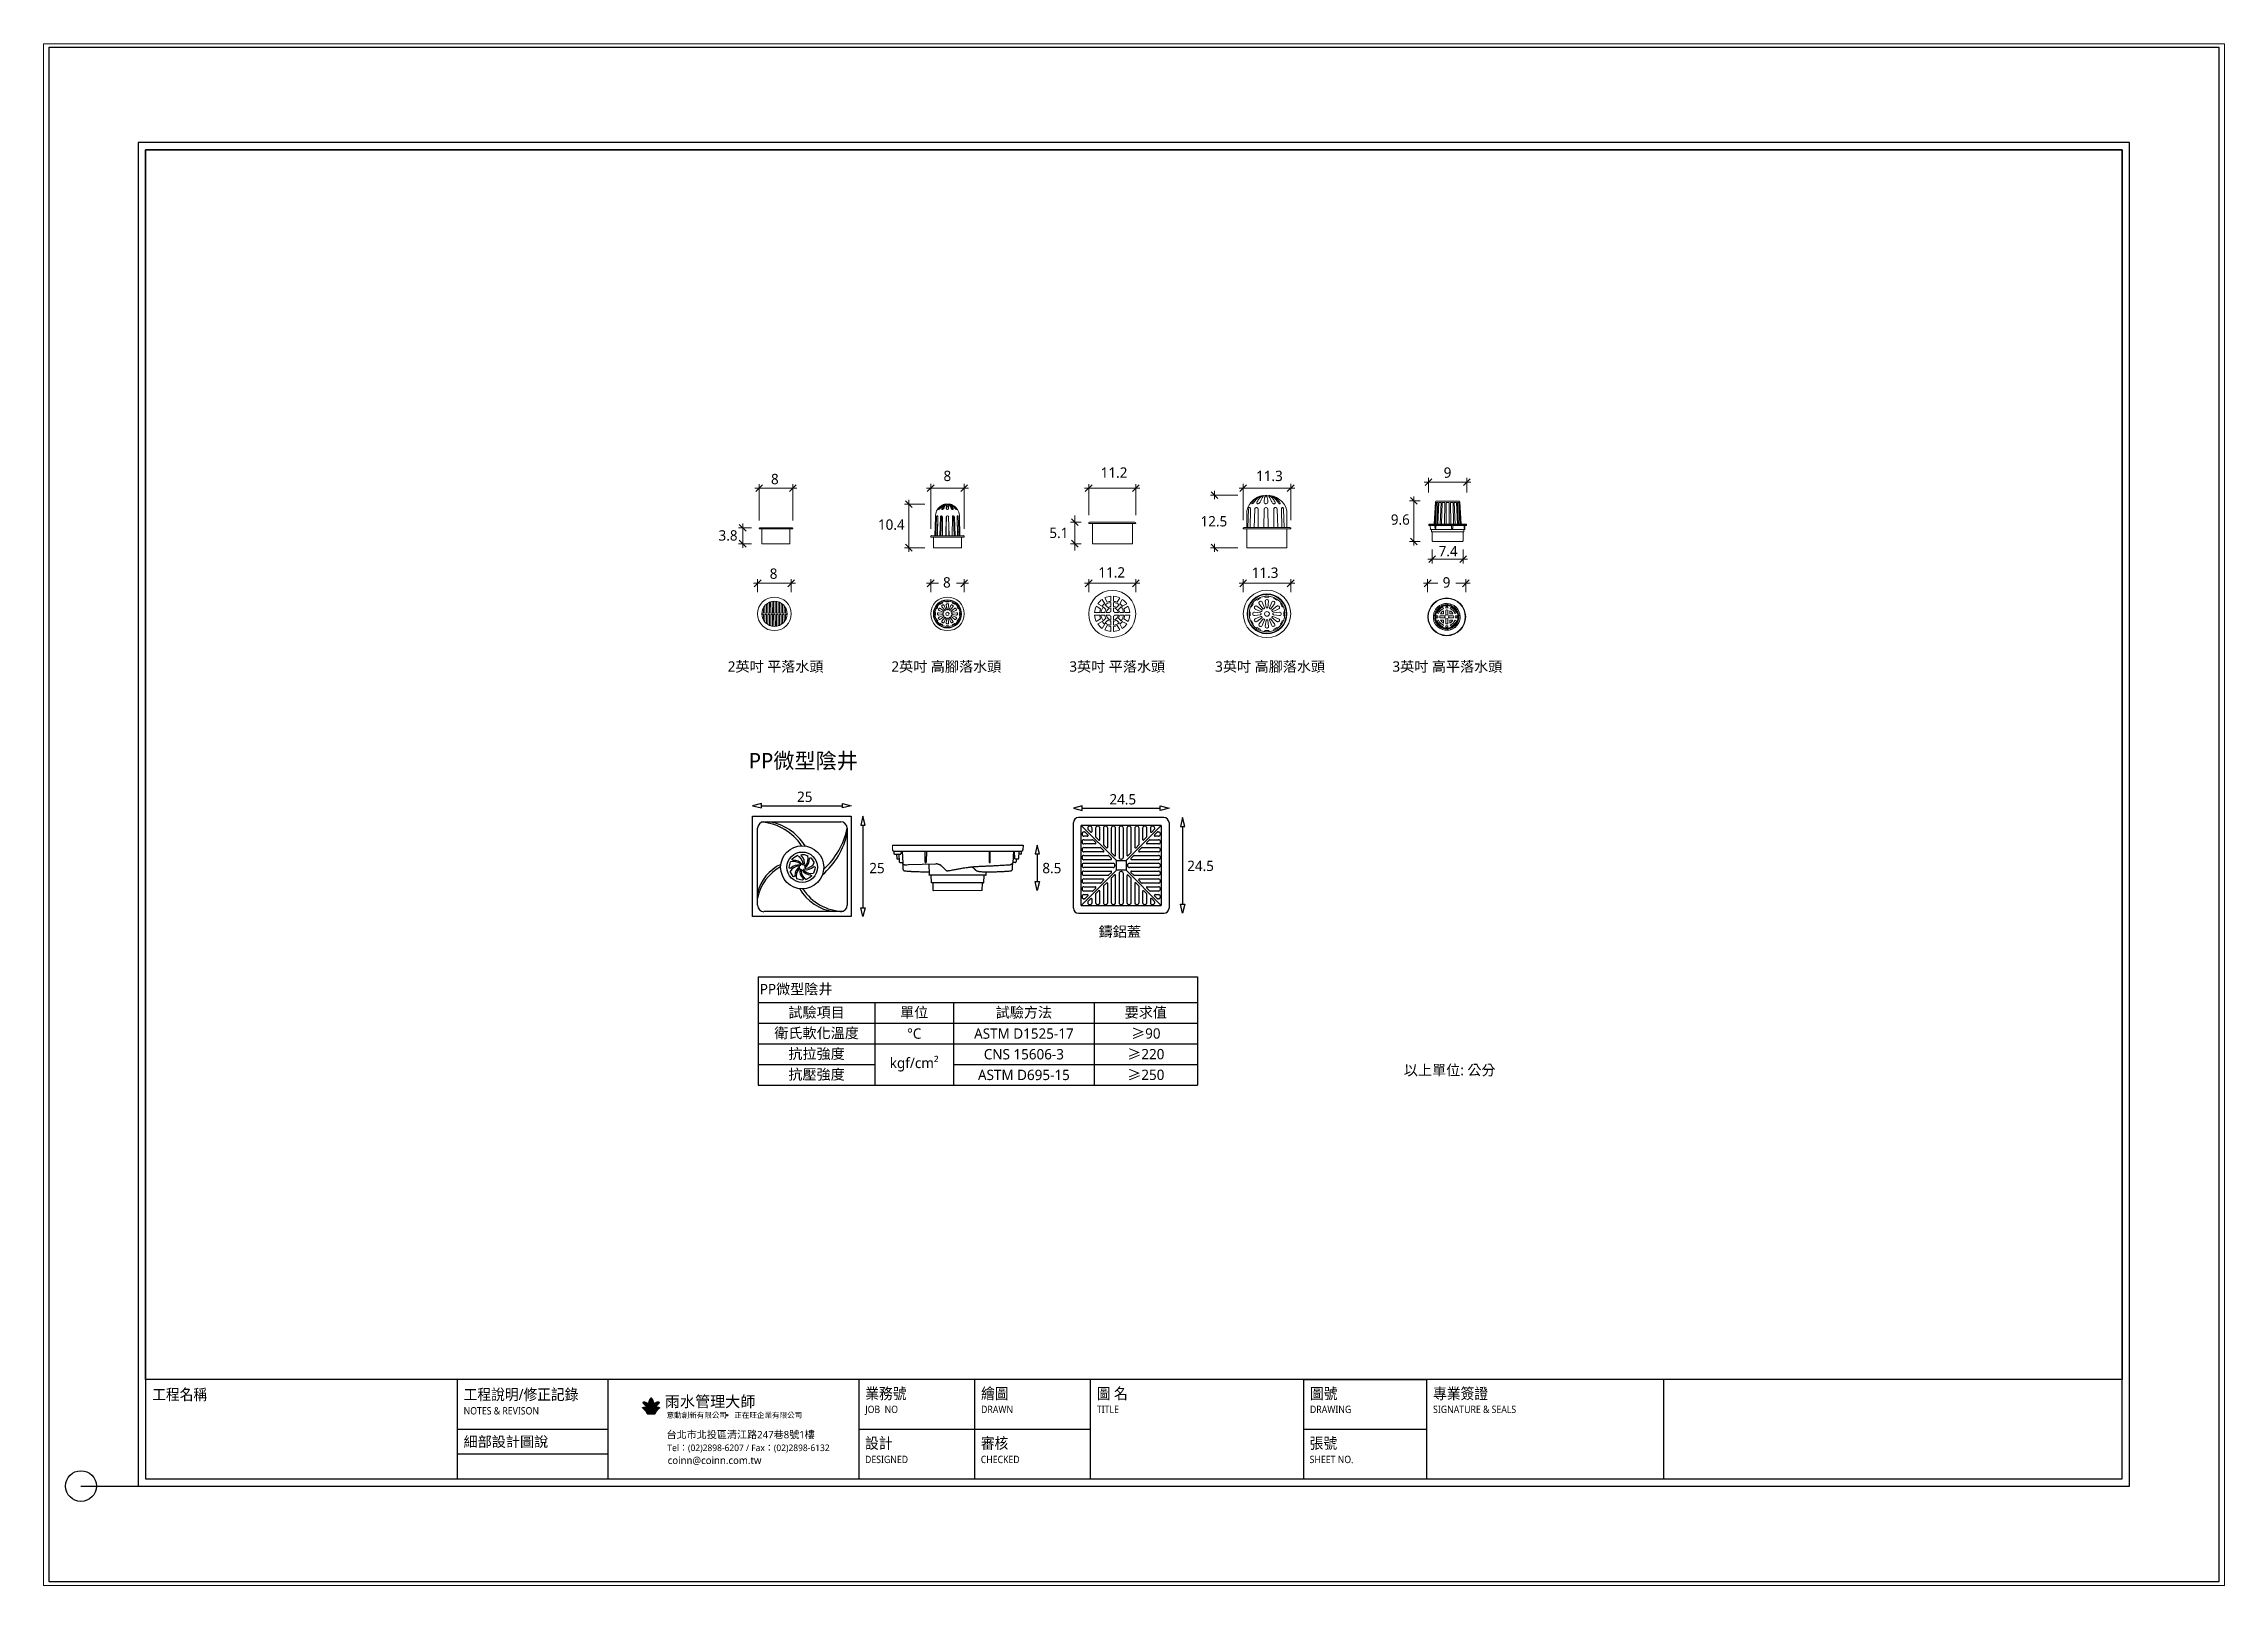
# Paper-space layout '配置2' of a CAD drawing. Header units: millimetres. Extents: x 30 to 267, y 21 to 189.
# The model-space entities are those that its viewports show. They can reach past a viewport. Long polylines and large blocks are cut down to what shows.
import ezdxf
from ezdxf.enums import TextEntityAlignment as Align

# ---------------------------------------------------------------- set-up
doc = ezdxf.new("R2010")
doc.units = ezdxf.units.MM
doc.styles.add('圖框文字', font='Microsoft JhengHei.ttf')
doc.styles.add('微軟正黑體-20', font='Microsoft JhengHei.ttf', dxfattribs={"height": 20})

psp = doc.layouts.new('配置2')

msp = doc.modelspace()

# ---------------------------------------------------------------- texts
at = {"lineweight": 5, "style": '微軟正黑體-20'}
for s, p in [('8', (6605.1, 2134.3)), ('8', (6939, 2140.4)), ('11.2', (7243.3, 2146.8)), ('11.3', (7544, 2140.4)), ('9', (7907.1, 2146.8)), ('12.5', (7436.5, 2052.6)), ('9.6', (7804.8, 2055.9)), ('3.8', (6503.6, 2025.2)), ('10.4', (6812.1, 2046.1)), ('5.1', (7143.9, 2030.2)), ('7.4', (7897.3, 1994.9)), ('8', (6602.7, 1951.2)), ('8', (6938.1, 1934.3)), ('11.2', (7238.8, 1953.7)), ('11.3', (7535.6, 1953.1)), ('9', (7905.2, 1934.3))]:
    msp.add_text(s, height=20, dxfattribs=at).set_placement(p)
for s, height, style, p in [('PP微型陰井', 30, '微軟正黑體-20', (6562.3, 1584.2, -163.2)), ('25', 20, '微軟正黑體-20', (6655.6, 1519.5, -163.2)), ('24.5', 20, '微軟正黑體-20', (7260.2, 1514.6, -163.2)), ('25', 20, '微軟正黑體-20', (6795.3, 1381.5, -163.2)), ('8.5', 20, '微軟正黑體-20', (7130.4, 1381.5, -163.2)), ('24.5', 20, '微軟正黑體-20', (7410.7, 1385.8, -163.2)), ('意動創新有限公司    正在旺企業有限公司', 10.422, '圖框文字', (6403, 327.6, 163.2)), ('台北市北投區清江路247巷8號1樓', 14.283, '圖框文字', (6403, 288, 163.2)), ('coinn@coinn.com.tw', 14.283, '圖框文字', (6405.1, 238.3, 163.2))]:
    msp.add_text(s, height=height, dxfattribs=dict(style=style)).set_placement(p)
at = {"color": 3, "style": '圖框文字', "width": 0.91}
for s, p in [('工程名稱', (5407.4, 372.9, 163.2)), ('工程說明/修正記錄', (6010.2, 372.9, 163.2)), ('業務號', (6787.6, 374.7, 163.2)), ('繪圖', (7011.7, 374.7, 163.2)), ('圖 名', (7235.8, 374.7, 163.2)), ('圖號', (7648.3, 374.7, 163.2)), ('專業簽證', (7886.6, 374.7, 163.2)), ('設計', (6787.1, 278.6, 163.2)), ('審核', (7011.2, 278.6, 163.2)), ('張號', (7647.8, 278.6, 163.2))]:
    msp.add_text(s, height=21.43, dxfattribs=at).set_placement(p, align=Align.MIDDLE_LEFT)
at = {"style": '圖框文字', "width": 0.91}
for s, height, p in [('NOTES & REVISON', 14.212, (6010.2, 341.3, 163.2)), ('JOB  NO', 14.21, (6787.6, 344.1, 163.2)), ('DRAWN', 14.21, (7011.7, 344.1, 163.2)), ('TITLE', 14.21, (7235.8, 344.1, 163.2)), ('DRAWING', 14.21, (7648.3, 344.1, 163.2)), ('SIGNATURE & SEALS', 14.212, (7886.6, 344.1, 163.2)), ('DESIGNED', 14.21, (6787.1, 247.2, 163.2)), ('CHECKED', 14.21, (7011.2, 247.2, 163.2)), ('SHEET NO.', 14.21, (7647.8, 247.2, 163.2))]:
    msp.add_text(s, height=height, dxfattribs=at).set_placement(p, align=Align.MIDDLE_LEFT)
at = {"color": 4, "style": '圖框文字'}
msp.add_text('雨水管理大師', height=21.43, dxfattribs=at).set_placement((6399.6, 348.5, 163.2))
at = {"color": 3, "style": '圖框文字'}
msp.add_text('細部設計圖說', height=20, dxfattribs=at).set_placement((6010.2, 281.5, 163.2), align=Align.MIDDLE_LEFT)
at = {"style": '圖框文字', "width": 0.98}
msp.add_text('Tel：(02)2898-6207 / Fax：(02)2898-6132', height=12.739, dxfattribs=at).set_placement((6404.6, 263.3, 163.2))
at = {"lineweight": 5, "char_height": 20, "attachment_point": 5, "style": '微軟正黑體-20'}
for s, insert, width in [('2英吋 平落水頭', (6614.1, 1780.4), 179.18), ('2英吋 高腳落水頭', (6944.5, 1780.4), 205.623), ('3英吋 平落水頭', (7275.3, 1780.4), 179.18), ('3英吋 高腳落水頭', (7571.2, 1780.4), 205.623), ('3英吋 高平落水頭', (7914.3, 1780.4), 205.623), ('以上單位: 公分', (7918.8, 999.3), 170.103)]:
    msp.add_mtext(s, dxfattribs=dict(at, insert=insert, width=width))
at = {"char_height": 20, "style": '微軟正黑體-20'}
for s, insert, width, attachment_point in [('{\\fMicrosoft JhengHei|b0|i0|c136|p34;鑄鋁蓋}', (7280.3, 1267.5), 153.764, 5), ('{\\fMicrosoft JhengHei|b0|i0|c136|p34;\\C256;PP微型陰井}', (6583.5, 1156.1), 843.764, 4), ('{\\fMicrosoft JhengHei|b0|i0|c136|p34;試驗項目}', (6693.3, 1111.1), 219.522, 5), ('{\\fMicrosoft JhengHei|b0|i0|c136|p34;單位}', (6882.3, 1111.1), 146.031, 5), ('{\\fMicrosoft JhengHei|b0|i0|c136|p34;試驗方法}', (7094.6, 1111.1), 266.043, 5), ('{\\fMicrosoft JhengHei|b0|i0|c136|p34;要求值}', (7330.6, 1111.1), 193.458, 5), ('{\\fMicrosoft JhengHei|b0|i0|c136|p34;衛氏軟化溫度}', (6693.3, 1071.1), 219.522, 5), ('%%D{\\fMicrosoft JhengHei|b0|i0|c136|p34;C}', (6882.3, 1071.1), 146.031, 5), ('{\\fMicrosoft JhengHei|b0|i0|c136|p34;ASTM D1525-17}', (7094.6, 1071.1), 266.043, 5), ('{\\fSimSun|b0|i0|c134|p2;≥\\fMicrosoft JhengHei|b0|i0|c136|p34;90}', (7330.6, 1071.1), 193.458, 5), ('{\\fMicrosoft JhengHei|b0|i0|c136|p34;抗拉強度}', (6693.3, 1031.1), 219.522, 5), ('{\\fMicrosoft JhengHei|b0|i0|c136|p34;kgf/cm}²', (6882.3, 1011.1), 146.031, 5), ('{\\fMicrosoft JhengHei|b0|i0|c136|p34;CNS 15606-3}', (7094.6, 1031.1), 266.043, 5), ('{\\fSimSun|b0|i0|c134|p2;≥\\fMicrosoft JhengHei|b0|i0|c136|p34;220}', (7330.6, 1031.1), 193.458, 5), ('{\\fMicrosoft JhengHei|b0|i0|c136|p34;抗壓強度}', (6693.3, 991.1), 219.522, 5), ('{\\fMicrosoft JhengHei|b0|i0|c136|p34;ASTM D695-15}', (7094.6, 991.1), 266.043, 5), ('{\\fSimSun|b0|i0|c134|p2;≥\\fMicrosoft JhengHei|b0|i0|c136|p34;250}', (7330.6, 991.1), 193.458, 5)]:
    msp.add_mtext(s, dxfattribs=dict(at, insert=insert, width=width, attachment_point=attachment_point))

# ---------------------------------------------------------------- hatches: boundary and pattern name
at = {"true_color": 0xf8d731}
h = msp.add_hatch(color=40, dxfattribs=at)
h.dxf.hatch_style = 1
edge = h.paths.add_edge_path()
edge.add_spline(control_points=[(6378.3, 346.4), (6379.2, 347.1), (6380.2, 347.6), (6381, 348), (6382, 348.4), (6382.4, 348.5), (6382.4, 348.6), (6382.5, 348.7), (6383.2, 349.9), (6383.6, 350.3), (6383.9, 350.9), (6384.4, 351.5), (6384.8, 352.1), (6385.3, 352.7), (6385.7, 353.2), (6386.1, 353.7), (6386.9, 354.6), (6387.2, 354.9), (6387.5, 355.2), (6388, 355.6), (6388.5, 356), (6388.7, 356.2), (6389, 356.5), (6389.2, 356.8), (6389.3, 357), (6389.3, 357.1), (6389.3, 357.3), (6389.2, 357.4), (6388.9, 357.6), (6388.6, 357.6), (6388.1, 357.7), (6387.6, 357.8), (6387.2, 357.8), (6386.6, 357.8), (6385.9, 357.8), (6385.2, 357.8), (6384.5, 357.6), (6384.1, 357.6), (6383.4, 357.3), (6382.8, 357.1), (6382.2, 356.9), (6381.6, 356.5), (6381, 356.2), (6380.3, 355.8), (6379.9, 355.5), (6379.4, 355.1), (6378.9, 354.6), (6378.5, 354.3), (6378.4, 354.2), (6378.4, 354.2), (6378.4, 354.4), (6378.3, 355.3), (6378.2, 356.1), (6377.5, 359.3), (6377.1, 360.3), (6376.5, 361.8), (6375.9, 362.9), (6375.4, 363.9), (6374.5, 365.2), (6373.8, 365.8), (6373.4, 366.2), (6373.1, 366.3), (6372.9, 366.2), (6372.7, 366), (6372.4, 365.8), (6372.3, 365.6), (6371.9, 365.2), (6371.7, 364.9), (6371.4, 364.4), (6371, 363.9), (6370.7, 363.4), (6370.3, 362.6), (6369.6, 361.1), (6368.9, 359.4), (6368.6, 358.4), (6368.2, 356.8), (6368, 355.4), (6368, 354.5), (6368, 354.2), (6367.9, 354.2), (6366.9, 355.1), (6365.8, 355.9), (6364.5, 356.7), (6363, 357.3), (6361.6, 357.7), (6360.3, 357.8), (6358.4, 357.7), (6357.4, 357.6), (6357.1, 357.4), (6357.1, 357.3), (6357.1, 357.1), (6357.1, 356.9), (6357.2, 356.7), (6357.5, 356.3), (6358.1, 355.8), (6358.6, 355.4), (6359.2, 354.9), (6360.3, 353.6), (6361, 352.7), (6361.4, 352.3), (6361.8, 351.7), (6362.3, 351.1), (6362.9, 350.2), (6363.3, 349.5), (6363.9, 348.7), (6363.9, 348.6), (6364.1, 348.5), (6364.9, 348.2), (6365.7, 347.8), (6366.4, 347.5), (6366.8, 347.2), (6367.2, 346.9), (6367.8, 346.5), (6368, 346.4), (6368.1, 346.4), (6368.1, 346.5), (6368.1, 346.7), (6368.3, 348.2), (6368.6, 349.6), (6368.8, 350.6), (6369.4, 352.4), (6369.6, 353.1), (6369.9, 354.1), (6370.3, 355), (6370.6, 355.5), (6371.1, 356.3), (6371.5, 357), (6372, 357.5), (6372.5, 357.8), (6372.8, 357.9), (6373.2, 358), (6373.5, 357.9), (6374, 357.7), (6374.5, 357.3), (6374.9, 356.8), (6375.2, 356.3), (6375.7, 355.4), (6376.2, 354.4), (6376.6, 353.5), (6376.9, 352.6), (6377.2, 351.7), (6377.4, 351), (6377.6, 350.1), (6377.9, 349.2), (6378.1, 348.2), (6378.2, 347.5), (6378.3, 346.8), (6378.3, 346.4), (6378.3, 346.4)], knot_values=[0, 0, 0, 0, 1, 2, 3, 4, 5, 6, 7, 8, 9, 10, 11, 12, 13, 14, 15, 16, 17, 18, 19, 20, 21, 22, 23, 24, 25, 26, 27, 28, 29, 30, 31, 32, 33, 34, 35, 36, 37, 38, 39, 40, 41, 42, 43, 44, 45, 46, 47, 48, 49, 50, 51, 52, 53, 54, 55, 56, 57, 58, 59, 60, 61, 61, 61, 62, 63, 64, 65, 66, 67, 68, 69, 70, 71, 72, 73, 74, 75, 76, 77, 78, 79, 80, 81, 82, 83, 84, 85, 86, 87, 88, 89, 90, 91, 92, 93, 94, 95, 96, 97, 98, 99, 100, 101, 102, 103, 104, 105, 106, 107, 108, 109, 110, 111, 112, 113, 114, 115, 116, 117, 118, 119, 120, 121, 122, 123, 124, 125, 126, 127, 128, 129, 130, 131, 132, 133, 134, 135, 136, 137, 138, 139, 140, 141, 142, 143, 144, 144, 144, 144], degree=3, periodic=0)
edge = h.paths.add_edge_path()
edge.add_spline(control_points=[(6373.2, 334.8), (6376.3, 334.8), (6378.3, 334.8), (6379, 334.8), (6379.4, 334.8), (6379.8, 335), (6380, 335.1), (6380.3, 335.3), (6380.5, 335.6), (6380.8, 336.2), (6381.4, 337.5), (6381.7, 338.1), (6382.2, 338.8), (6382.7, 339.7), (6383.3, 340.5), (6383.9, 341.3), (6384.7, 342.2), (6385.5, 343.1), (6386.6, 344.2), (6387.4, 345), (6388, 345.6), (6388.6, 346), (6389.1, 346.5), (6389.4, 346.8), (6389.5, 347.1), (6389.6, 347.3), (6389.5, 347.5), (6389.4, 347.7), (6389.2, 347.8), (6388.6, 347.9), (6387.9, 347.9), (6386.6, 348.1), (6385.6, 348), (6384.4, 348), (6383.4, 347.8), (6382.2, 347.4), (6381.5, 347.2), (6380.6, 346.7), (6379.7, 346.2), (6378.6, 345.5), (6377.8, 344.8), (6377.4, 344.4), (6377.3, 344.4), (6377.2, 344.8), (6377.1, 345.8), (6376.7, 348.3), (6376.4, 349.7), (6375.9, 351.3), (6375.5, 352.7), (6374.7, 354.5), (6374, 355.8), (6373.9, 356), (6373.6, 356.4), (6373.4, 356.5), (6373.2, 356.6), (6373, 356.6), (6372.8, 356.5), (6372.5, 356.3), (6372.2, 355.8), (6371.9, 355.4), (6371.4, 354.5), (6371.1, 353.8), (6370.7, 353), (6370.3, 351.9), (6370, 350.8), (6369.6, 349.5), (6369.4, 348.2), (6369.1, 347), (6369, 345.9), (6368.9, 345.1), (6368.8, 344.4), (6368.8, 344.4), (6368.7, 344.5), (6368.4, 344.6), (6367.4, 345.4), (6366.5, 346), (6365.7, 346.6), (6364.9, 347), (6363.9, 347.4), (6362.9, 347.7), (6361.9, 347.9), (6361.1, 348), (6360, 348), (6358.5, 348), (6357.7, 347.9), (6357.1, 347.8), (6356.7, 347.6), (6356.7, 347.4), (6356.7, 347.2), (6356.9, 346.8), (6357.3, 346.3), (6358.3, 345.5), (6359.2, 344.7), (6360.2, 343.7), (6361, 342.8), (6361.9, 341.9), (6362.8, 340.7), (6363.9, 339.1), (6364.6, 337.9), (6365.3, 336.6), (6365.7, 335.6), (6365.9, 335.4), (6366.2, 335.1), (6366.6, 334.9), (6367.3, 334.8), (6368.4, 334.8), (6373.2, 334.8)], knot_values=[0, 0, 0, 0, 1, 2, 3, 4, 5, 6, 7, 8, 9, 10, 11, 12, 13, 14, 15, 16, 17, 18, 19, 20, 21, 22, 23, 24, 25, 26, 27, 28, 29, 30, 31, 32, 33, 34, 35, 36, 37, 38, 39, 40, 41, 42, 43, 44, 45, 46, 47, 48, 49, 50, 51, 52, 53, 54, 55, 56, 57, 58, 59, 60, 61, 62, 63, 64, 65, 66, 67, 68, 69, 70, 71, 72, 73, 74, 75, 76, 77, 78, 79, 80, 81, 82, 83, 84, 85, 86, 87, 88, 89, 90, 91, 92, 93, 94, 95, 96, 97, 98, 99, 100, 101, 102, 103, 104, 104, 104, 104], degree=3, periodic=0)
h = msp.add_hatch(color=256)
h.dxf.hatch_style = 1
h.paths.add_polyline_path([(6521.5, 332.8, 1), (6518.3, 332.8, 1)])

# ---------------------------------------------------------------- linework, layer by layer
for p, q in [((5207.7, 2980.1, 163.2), (9407.7, 2980.1, 163.2)), ((5207.7, 10.1, 163.2), (5207.7, 2980.1, 163.2)), ((9407.7, 2980.1, 163.2), (9407.7, 10.1, 163.2)), ((5394.7, 2781.3, 163.2), (9220.6, 2781.3, 163.2)), ((5394.7, 402.1, 163.2), (5394.7, 2781.3, 163.2)), ((9220.6, 2781.3, 163.2), (5394.7, 2781.3, 163.2)), ((5394.7, 2781.3, 163.2), (5394.7, 209.8, 163.2)), ((9220.6, 2781.3, 163.2), (9220.6, 402.1, 163.2)), ((9220.6, 209.8, 163.2), (9220.6, 2781.3, 163.2)), ((6586.8, 1516.3, -163.2), (6569.6, 1512, -163.2)), ((6569.6, 1512, -163.2), (6586.8, 1507.8, -163.2)), ((6569.6, 1491.9, -163.2), (6760.4, 1491.9, -163.2)), ((6569.6, 1297.5, -163.2), (6569.6, 1491.9, -163.2)), ((6586.8, 1507.8, -163.2), (6586.8, 1516.3, -163.2)), ((6586.8, 1512, -163.2), (6743.2, 1512, -163.2)), ((6591.4, 1481, -163.2), (6740.3, 1481, -163.2)), ((6743.2, 1516.3, -163.2), (6760.4, 1512, -163.2)), ((6743.2, 1507.8, -163.2), (6743.2, 1516.3, -163.2)), ((6760.4, 1512, -163.2), (6743.2, 1507.8, -163.2)), ((6760.4, 1491.9, -163.2), (6760.4, 1297.5, -163.2)), ((6783.1, 1491.9, -163.2), (6778.8, 1474.7, -163.2)), ((6787.3, 1474.7, -163.2), (6783.1, 1491.9, -163.2)), ((7207.6, 1511.7, -163.2), (7190.5, 1507.4, -163.2)), ((7190.5, 1507.4, -163.2), (7207.6, 1503.2, -163.2)), ((7207.6, 1503.2, -163.2), (7207.6, 1511.7, -163.2)), ((7207.6, 1507.4, -163.2), (7358.4, 1507.4, -163.2)), ((7358.4, 1511.7, -163.2), (7375.5, 1507.4, -163.2)), ((7358.4, 1503.2, -163.2), (7358.4, 1511.7, -163.2)), ((7375.5, 1507.4, -163.2), (7358.4, 1503.2, -163.2)), ((7401.8, 1489.2, -163.2), (7397.5, 1472.1, -163.2)), ((7406, 1472.1, -163.2), (7401.8, 1489.2, -163.2)), ((6579.1, 1319.4, -163.2), (6579.1, 1468.7, -163.2)), ((6752.6, 1468.7, -163.2), (6752.6, 1319.4, -163.2)), ((6778.8, 1474.7, -163.2), (6787.3, 1474.7, -163.2)), ((6783.1, 1474.7, -163.2), (6783.1, 1314.7, -163.2)), ((7120.5, 1436.1, -163.2), (7116.2, 1418.9, -163.2)), ((7124.7, 1418.9, -163.2), (7120.5, 1436.1, -163.2)), ((7205.6, 1474.1, -163.2), (7273.6, 1406.2, -163.2)), ((7207.1, 1457, -163.2), (7207.1, 1457.8, -163.2)), ((7207.1, 1441.9, -163.2), (7207.1, 1442.6, -163.2)), ((7210.9, 1461.6, -163.2), (7212.1, 1461.6, -163.2)), ((7217.4, 1453.2, -163.2), (7210.9, 1453.2, -163.2)), ((7210.9, 1446.4, -163.2), (7227.3, 1446.4, -163.2)), ((7232.6, 1438.1, -163.2), (7210.9, 1438.1, -163.2)), ((7213.2, 1461.1, -163.2), (7218.5, 1455.8, -163.2)), ((7218.1, 1468.8, -163.2), (7218.1, 1467.6, -163.2)), ((7218.6, 1466.5, -163.2), (7223.9, 1461.2, -163.2)), ((7222.7, 1472.6, -163.2), (7221.9, 1472.6, -163.2)), ((7226.5, 1462.3, -163.2), (7226.5, 1468.8, -163.2)), ((7228.4, 1446, -163.2), (7233.7, 1440.7, -163.2)), ((7233.3, 1468.8, -163.2), (7233.3, 1452.4, -163.2)), ((7233.7, 1451.3, -163.2), (7239.1, 1446, -163.2)), ((7237.9, 1472.6, -163.2), (7237.1, 1472.6, -163.2)), ((7241.6, 1447.1, -163.2), (7241.6, 1468.8, -163.2)), ((7248.5, 1468.8, -163.2), (7248.5, 1437.2, -163.2)), ((7248.9, 1436.2, -163.2), (7254.2, 1430.8, -163.2)), ((7253, 1472.6, -163.2), (7252.3, 1472.6, -163.2)), ((7256.8, 1431.9, -163.2), (7256.8, 1468.8, -163.2)), ((7263.6, 1468.8, -163.2), (7263.6, 1422.1, -163.2)), ((7268.2, 1472.6, -163.2), (7267.4, 1472.6, -163.2)), ((7272, 1416.7, -163.2), (7272, 1468.8, -163.2)), ((7278.8, 1468.8, -163.2), (7278.8, 1412.7, -163.2)), ((7283.4, 1472.6, -163.2), (7282.6, 1472.6, -163.2)), ((7287.2, 1412.7, -163.2), (7287.2, 1468.8, -163.2)), ((7292.4, 1406.2, -163.2), (7360.4, 1474.1, -163.2)), ((7294, 1468.8, -163.2), (7294, 1416.7, -163.2)), ((7298.5, 1472.6, -163.2), (7297.8, 1472.6, -163.2)), ((7302.3, 1422.1, -163.2), (7302.3, 1468.8, -163.2)), ((7309.2, 1468.8, -163.2), (7309.2, 1431.9, -163.2)), ((7311.8, 1430.8, -163.2), (7317.1, 1436.2, -163.2)), ((7313.7, 1472.6, -163.2), (7313, 1472.6, -163.2)), ((7317.5, 1437.2, -163.2), (7317.5, 1468.8, -163.2)), ((7324.3, 1468.8, -163.2), (7324.3, 1447.1, -163.2)), ((7326.9, 1446, -163.2), (7332.2, 1451.3, -163.2)), ((7328.9, 1472.6, -163.2), (7328.1, 1472.6, -163.2)), ((7332.3, 1440.7, -163.2), (7337.6, 1446, -163.2)), ((7332.7, 1452.4, -163.2), (7332.7, 1468.8, -163.2)), ((7355.1, 1438.1, -163.2), (7333.4, 1438.1, -163.2)), ((7338.7, 1446.4, -163.2), (7355.1, 1446.4, -163.2)), ((7339.5, 1468.8, -163.2), (7339.5, 1462.3, -163.2)), ((7342.1, 1461.2, -163.2), (7347.4, 1466.5, -163.2)), ((7344.1, 1472.6, -163.2), (7343.3, 1472.6, -163.2)), ((7347.5, 1455.8, -163.2), (7352.8, 1461.1, -163.2)), ((7347.9, 1467.6, -163.2), (7347.9, 1468.8, -163.2)), ((7355.1, 1453.2, -163.2), (7348.5, 1453.2, -163.2)), ((7353.8, 1461.6, -163.2), (7355.1, 1461.6, -163.2)), ((7358.9, 1457.8, -163.2), (7358.9, 1457, -163.2)), ((7358.9, 1442.6, -163.2), (7358.9, 1441.9, -163.2)), ((7397.5, 1472.1, -163.2), (7406, 1472.1, -163.2)), ((7401.8, 1472.1, -163.2), (7401.8, 1321.4, -163.2)), ((7116.2, 1418.9, -163.2), (7124.7, 1418.9, -163.2)), ((7120.5, 1418.9, -163.2), (7120.5, 1365.2, -163.2)), ((7207.1, 1426.7, -163.2), (7207.1, 1427.4, -163.2)), ((7207.1, 1411.5, -163.2), (7207.1, 1412.3, -163.2)), ((7207.1, 1396.3, -163.2), (7207.1, 1397.1, -163.2)), ((7210.9, 1431.2, -163.2), (7242.5, 1431.2, -163.2)), ((7247.8, 1422.9, -163.2), (7210.9, 1422.9, -163.2)), ((7210.9, 1416.1, -163.2), (7257.7, 1416.1, -163.2)), ((7263, 1407.7, -163.2), (7210.9, 1407.7, -163.2)), ((7210.9, 1400.9, -163.2), (7267.1, 1400.9, -163.2)), ((7243.6, 1430.8, -163.2), (7248.9, 1425.5, -163.2)), ((7258.7, 1415.6, -163.2), (7264, 1410.3, -163.2)), ((7264.1, 1421, -163.2), (7269.4, 1415.7, -163.2)), ((7270.9, 1397.1, -163.2), (7270.9, 1396.3, -163.2)), ((7273.6, 1406.2, -163.2), (7292.4, 1406.2, -163.2)), ((7273.6, 1387.3, -163.2), (7273.6, 1406.2, -163.2)), ((7282.6, 1408.9, -163.2), (7283.4, 1408.9, -163.2)), ((7292.4, 1406.2, -163.2), (7292.4, 1387.3, -163.2)), ((7295.1, 1396.3, -163.2), (7295.1, 1397.1, -163.2)), ((7296.6, 1415.7, -163.2), (7301.9, 1421, -163.2)), ((7298.9, 1400.9, -163.2), (7355.1, 1400.9, -163.2)), ((7301.9, 1410.3, -163.2), (7307.3, 1415.6, -163.2)), ((7355.1, 1407.7, -163.2), (7303, 1407.7, -163.2)), ((7308.3, 1416.1, -163.2), (7355.1, 1416.1, -163.2)), ((7317.1, 1425.5, -163.2), (7322.4, 1430.8, -163.2)), ((7355.1, 1422.9, -163.2), (7318.2, 1422.9, -163.2)), ((7323.5, 1431.2, -163.2), (7355.1, 1431.2, -163.2)), ((7358.9, 1427.4, -163.2), (7358.9, 1426.7, -163.2)), ((7358.9, 1412.3, -163.2), (7358.9, 1411.5, -163.2)), ((7358.9, 1397.1, -163.2), (7358.9, 1396.3, -163.2)), ((7120.5, 1348, -163.2), (7116.2, 1365.2, -163.2)), ((7116.2, 1365.2, -163.2), (7124.7, 1365.2, -163.2)), ((7124.7, 1365.2, -163.2), (7120.5, 1348, -163.2)), ((7205.6, 1319.3, -163.2), (7273.6, 1387.3, -163.2)), ((7207.1, 1381.2, -163.2), (7207.1, 1381.9, -163.2)), ((7207.1, 1366, -163.2), (7207.1, 1366.8, -163.2)), ((7207.1, 1350.8, -163.2), (7207.1, 1351.6, -163.2)), ((7267.1, 1392.5, -163.2), (7210.9, 1392.5, -163.2)), ((7210.9, 1385.7, -163.2), (7263, 1385.7, -163.2)), ((7257.7, 1377.4, -163.2), (7210.9, 1377.4, -163.2)), ((7210.9, 1370.5, -163.2), (7247.8, 1370.5, -163.2)), ((7242.5, 1362.2, -163.2), (7210.9, 1362.2, -163.2)), ((7210.9, 1355.4, -163.2), (7232.6, 1355.4, -163.2)), ((7233.7, 1352.8, -163.2), (7228.4, 1347.5, -163.2)), ((7248.9, 1368, -163.2), (7243.6, 1362.6, -163.2)), ((7248.5, 1356.2, -163.2), (7248.5, 1324.7, -163.2)), ((7254.2, 1362.6, -163.2), (7248.9, 1357.3, -163.2)), ((7256.8, 1324.7, -163.2), (7256.8, 1361.5, -163.2)), ((7264, 1383.1, -163.2), (7258.7, 1377.8, -163.2)), ((7263.6, 1371.4, -163.2), (7263.6, 1324.7, -163.2)), ((7269.4, 1377.8, -163.2), (7264.1, 1372.5, -163.2)), ((7272, 1324.7, -163.2), (7272, 1376.7, -163.2)), ((7292.4, 1387.3, -163.2), (7273.6, 1387.3, -163.2)), ((7278.8, 1380.8, -163.2), (7278.8, 1324.7, -163.2)), ((7283.4, 1384.6, -163.2), (7282.6, 1384.6, -163.2)), ((7287.2, 1324.7, -163.2), (7287.2, 1380.8, -163.2)), ((7292.4, 1387.3, -163.2), (7360.4, 1319.3, -163.2)), ((7294, 1376.7, -163.2), (7294, 1324.7, -163.2)), ((7301.9, 1372.5, -163.2), (7296.6, 1377.8, -163.2)), ((7355.1, 1392.5, -163.2), (7298.9, 1392.5, -163.2)), ((7307.3, 1377.8, -163.2), (7301.9, 1383.1, -163.2)), ((7302.3, 1324.7, -163.2), (7302.3, 1371.4, -163.2)), ((7303, 1385.7, -163.2), (7355.1, 1385.7, -163.2)), ((7355.1, 1377.4, -163.2), (7308.3, 1377.4, -163.2)), ((7309.2, 1361.5, -163.2), (7309.2, 1324.7, -163.2)), ((7317.1, 1357.3, -163.2), (7311.8, 1362.6, -163.2)), ((7322.4, 1362.6, -163.2), (7317.1, 1368, -163.2)), ((7317.5, 1324.7, -163.2), (7317.5, 1356.2, -163.2)), ((7318.2, 1370.5, -163.2), (7355.1, 1370.5, -163.2)), ((7355.1, 1362.2, -163.2), (7323.5, 1362.2, -163.2)), ((7337.6, 1347.5, -163.2), (7332.3, 1352.8, -163.2)), ((7333.4, 1355.4, -163.2), (7355.1, 1355.4, -163.2)), ((7358.9, 1381.9, -163.2), (7358.9, 1381.2, -163.2)), ((7358.9, 1366.8, -163.2), (7358.9, 1366, -163.2)), ((7358.9, 1351.6, -163.2), (7358.9, 1350.8, -163.2)), ((6783.1, 1297.5, -163.2), (6778.8, 1314.7, -163.2)), ((6778.8, 1314.7, -163.2), (6787.3, 1314.7, -163.2)), ((6787.3, 1314.7, -163.2), (6783.1, 1297.5, -163.2)), ((7207.1, 1335.7, -163.2), (7207.1, 1336.4, -163.2)), ((7227.3, 1347, -163.2), (7210.9, 1347, -163.2)), ((7210.9, 1340.2, -163.2), (7217.4, 1340.2, -163.2)), ((7212.1, 1331.9, -163.2), (7210.9, 1331.9, -163.2)), ((7218.5, 1337.6, -163.2), (7213.2, 1332.3, -163.2)), ((7218.1, 1325.9, -163.2), (7218.1, 1324.7, -163.2)), ((7223.9, 1332.3, -163.2), (7218.6, 1326.9, -163.2)), ((7221.9, 1320.9, -163.2), (7222.7, 1320.9, -163.2)), ((7226.5, 1324.7, -163.2), (7226.5, 1331.2, -163.2)), ((7233.3, 1341, -163.2), (7233.3, 1324.7, -163.2)), ((7239.1, 1347.4, -163.2), (7233.7, 1342.1, -163.2)), ((7237.1, 1320.9, -163.2), (7237.9, 1320.9, -163.2)), ((7241.6, 1324.7, -163.2), (7241.6, 1346.3, -163.2)), ((7252.3, 1320.9, -163.2), (7253, 1320.9, -163.2)), ((7267.4, 1320.9, -163.2), (7268.2, 1320.9, -163.2)), ((7282.6, 1320.9, -163.2), (7283.4, 1320.9, -163.2)), ((7297.8, 1320.9, -163.2), (7298.5, 1320.9, -163.2)), ((7313, 1320.9, -163.2), (7313.7, 1320.9, -163.2)), ((7324.3, 1346.3, -163.2), (7324.3, 1324.7, -163.2)), ((7332.2, 1342.1, -163.2), (7326.9, 1347.4, -163.2)), ((7328.1, 1320.9, -163.2), (7328.9, 1320.9, -163.2)), ((7332.7, 1324.7, -163.2), (7332.7, 1341, -163.2)), ((7355.1, 1347, -163.2), (7338.7, 1347, -163.2)), ((7339.5, 1331.2, -163.2), (7339.5, 1324.7, -163.2)), ((7347.4, 1326.9, -163.2), (7342.1, 1332.3, -163.2)), ((7343.3, 1320.9, -163.2), (7344.1, 1320.9, -163.2)), ((7352.8, 1332.3, -163.2), (7347.5, 1337.6, -163.2)), ((7347.9, 1324.7, -163.2), (7347.9, 1325.9, -163.2)), ((7348.5, 1340.2, -163.2), (7355.1, 1340.2, -163.2)), ((7355.1, 1331.9, -163.2), (7353.8, 1331.9, -163.2)), ((7358.9, 1336.4, -163.2), (7358.9, 1335.7, -163.2)), ((7401.8, 1304.2, -163.2), (7397.5, 1321.4, -163.2)), ((7397.5, 1321.4, -163.2), (7406, 1321.4, -163.2)), ((7406, 1321.4, -163.2), (7401.8, 1304.2, -163.2)), ((6760.4, 1297.5, -163.2), (6569.6, 1297.5, -163.2)), ((6740.3, 1307.2, -163.2), (6591.4, 1307.2, -163.2)), ((6580.4, 1181.1), (7430.4, 1181.1)), ((6580.4, 1181.1), (6580.4, 971.1)), ((7430.4, 1181.1), (7430.4, 971.1)), ((6580.4, 1131.1), (7430.4, 1131.1)), ((6806.2, 1131.1), (6806.2, 971.1)), ((6958.4, 1131.1), (6958.4, 971.1)), ((7230.7, 1131.1), (7230.7, 971.1)), ((6580.4, 1091.1), (7430.4, 1091.1)), ((6580.4, 1051.1), (7430.4, 1051.1)), ((6580.4, 1011.1), (6806.2, 1011.1)), ((6580.4, 971.1), (7430.4, 971.1)), ((6958.4, 1011.1), (7430.4, 1011.1)), ((9220.6, 402.1, 163.2), (5394.7, 402.1, 163.2)), ((9220.6, 402.1, 163.2), (5394.7, 402.1, 163.2)), ((5997.6, 402.1, 163.2), (5997.6, 209.8, 163.2)), ((6289.5, 402.1, 163.2), (6289.5, 209.8, 163.2)), ((6774.9, 402.1, 163.2), (6774.9, 209.8, 163.2)), ((6999, 402.1, 163.2), (6999, 209.8, 163.2)), ((7223.1, 402.1, 163.2), (7223.1, 209.8, 163.2)), ((7635.6, 402.1, 163.2), (7873.9, 402.1, 163.2)), ((7635.6, 402.1, 163.2), (7635.6, 209.8, 163.2)), ((7873.9, 402.1, 163.2), (7873.9, 209.8, 163.2)), ((7873.9, 402.1, 163.2), (7873.9, 209.8, 163.2)), ((8332.7, 402.1, 163.2), (8332.7, 209.8, 163.2)), ((5997.6, 305.9, 163.2), (6289.5, 305.9, 163.2)), ((6774.9, 305.9, 163.2), (7223.1, 305.9, 163.2)), ((7635.6, 305.9, 163.2), (7873.9, 305.9, 163.2)), ((5997.6, 257.9, 163.2), (6289.5, 257.9, 163.2)), ((5269.5, 195.6, 163.2), (5380.5, 195.6, 163.2)), ((5394.7, 209.8, 163.2), (9220.6, 209.8, 163.2)), ((9407.7, 10.1, 163.2), (5207.7, 10.1, 163.2))]:
    msp.add_line(p, q)
at = {"color": 4}
for p, q in [((9234.8, 2795.5, 163.2), (5380.5, 2795.5, 163.2)), ((5380.5, 2795.5, 163.2), (5380.5, 195.6, 163.2)), ((9234.8, 195.6, 163.2), (9234.8, 2795.5, 163.2)), ((5380.5, 195.6, 163.2), (9234.8, 195.6, 163.2))]:
    msp.add_line(p, q, dxfattribs=at)
at = {"lineweight": 5}
for p, q in [((6574.1, 2126.4), (6655.4, 2126.4)), ((6588.8, 2132.9), (6575.7, 2119.9)), ((6582.2, 2063.9), (6582.2, 2134.5)), ((6640.8, 2119.9), (6653.8, 2132.9)), ((6647.3, 2063.9), (6647.3, 2134.5)), ((6906, 2126.8), (6987.4, 2126.8)), ((6920.7, 2133.3), (6907.7, 2120.3)), ((6914.2, 2048.1), (6914.2, 2134.9)), ((6972.7, 2120.3), (6985.7, 2133.3)), ((6979.2, 2048.1), (6979.2, 2134.9)), ((7211.9, 2126.4), (7319.3, 2126.4)), ((7226.5, 2132.9), (7213.5, 2119.9)), ((7220, 2074.5), (7220, 2134.5)), ((7304.6, 2119.9), (7317.6, 2132.9)), ((7311.1, 2074.5), (7311.1, 2134.5)), ((7508.9, 2113.2), (7455.5, 2113.2)), ((7470.1, 2106.7), (7457.1, 2119.7)), ((7463.6, 2121.3), (7463.6, 2105.5)), ((7511, 2126.8), (7619.1, 2126.8)), ((7525.6, 2133.3), (7512.6, 2120.3)), ((7519.1, 2064.4), (7519.1, 2134.9)), ((7550.1, 2110.7), (7548.3, 2109.8)), ((7550.4, 2109.8), (7551.9, 2110.7)), ((7552.2, 2111.2), (7551.7, 2111.2)), ((7551.9, 2110.7), (7552.2, 2110.9)), ((7552.3, 2111.2), (7552.2, 2111.2)), ((7552.2, 2110.9), (7552.4, 2111)), ((7552.4, 2111.2), (7552.3, 2111.2)), ((7552.4, 2111), (7552.4, 2111.2)), ((7554.6, 2110.7), (7553.4, 2109.8)), ((7557.2, 2111.2), (7556.3, 2111.2)), ((7557, 2109.8), (7557.8, 2110.7)), ((7557.6, 2111.2), (7557.2, 2111.2)), ((7557.2, 2111.2), (7557.2, 2111.2)), ((7557.8, 2111), (7557.6, 2111.2)), ((7557.9, 2110.9), (7557.8, 2111)), ((7557.8, 2110.7), (7557.9, 2110.9)), ((7561.4, 2110.7), (7561.1, 2109.8)), ((7563.7, 2111.2), (7562.7, 2111.2)), ((7565.3, 2109.8), (7565.1, 2110.7)), ((7568.7, 2111.1), (7568.6, 2111)), ((7568.6, 2111), (7568.6, 2110.8)), ((7568.6, 2110.8), (7568.7, 2110.7)), ((7568.9, 2111.2), (7568.7, 2111.1)), ((7568.7, 2110.7), (7569.4, 2109.8)), ((7569.3, 2111.2), (7568.9, 2111.2)), ((7570.2, 2111.2), (7569.3, 2111.2)), ((7573.1, 2109.8), (7571.9, 2110.7)), ((7574.1, 2111.2), (7574, 2111.1)), ((7574, 2111.1), (7574.1, 2111)), ((7574.2, 2111.2), (7574.1, 2111.2)), ((7574.1, 2111), (7574.3, 2110.8)), ((7574.7, 2111.2), (7574.2, 2111.2)), ((7574.3, 2110.8), (7574.5, 2110.7)), ((7574.5, 2110.7), (7576.1, 2109.8)), ((7578.2, 2109.8), (7576.4, 2110.7)), ((7604.5, 2120.3), (7617.5, 2133.3)), ((7611, 2064.4), (7611, 2134.9)), ((7869.6, 2138.4), (7959.9, 2138.4)), ((7884.2, 2144.9), (7871.2, 2131.9)), ((7877.7, 2118.4), (7877.7, 2146.5)), ((7945.2, 2131.9), (7958.2, 2144.9)), ((7951.7, 2118.4), (7951.7, 2146.5)), ((6903.1, 2095.7), (6863.6, 2095.7)), ((6878.2, 2089.2), (6865.2, 2102.2)), ((6871.7, 2003.4), (6871.7, 2103.9)), ((6922.5, 2034.7), (6923.7, 2071.3)), ((6923.7, 2074.1), (6923.7, 2073.3)), ((6923.7, 2073.3), (6923.7, 2073.3)), ((6925.7, 2071.3), (6924.2, 2034.7)), ((6925.7, 2071.9), (6925.9, 2072.5)), ((6925.7, 2071.3), (6925.7, 2071.9)), ((6925.9, 2072.5), (6926.1, 2073)), ((6926.1, 2073), (6926.4, 2073.2)), ((6926.4, 2073.2), (6926.6, 2073.3)), ((6926.6, 2073.3), (6926.9, 2073.3)), ((6926.9, 2073.3), (6927.3, 2073.2)), ((6927.2, 2085.4), (6927.2, 2085.4)), ((6927.3, 2073.2), (6927.6, 2072.8)), ((6927.3, 2034.7), (6928, 2071.3)), ((6927.6, 2072.8), (6927.8, 2072.3)), ((6927.8, 2072.3), (6928, 2071.7)), ((6928, 2071.7), (6928, 2071.3)), ((6929.5, 2086.2), (6929.4, 2085.7)), ((6929.4, 2085.7), (6929.5, 2085.5)), ((6929.5, 2088.3), (6930.4, 2089.3)), ((6929.8, 2087.1), (6929.5, 2086.2)), ((6929.5, 2085.5), (6929.6, 2085.4)), ((6929.6, 2085.4), (6929.7, 2085.4)), ((6929.7, 2085.4), (6929.9, 2085.4)), ((6930.2, 2087.7), (6929.8, 2087.1)), ((6930.7, 2088.3), (6930.2, 2087.7)), ((6930.4, 2089.3), (6931.3, 2090.2)), ((6931.5, 2089.3), (6930.7, 2088.3)), ((6931.3, 2090.2), (6932.3, 2091.1)), ((6932.3, 2090.2), (6931.5, 2089.3)), ((6933.2, 2071.3), (6931.9, 2034.7)), ((6932.3, 2091.1), (6933.3, 2091.9)), ((6933.3, 2091.1), (6932.3, 2090.2)), ((6932.9, 2088.3), (6933.6, 2089.3)), ((6933.3, 2091.9), (6934.4, 2092.6)), ((6934.2, 2091.9), (6933.3, 2091.1)), ((6933.6, 2089.3), (6934.4, 2090.2)), ((6935.2, 2092.6), (6934.2, 2091.9)), ((6934.3, 2052.1), (6934.9, 2071.3)), ((6934.4, 2092.6), (6935.5, 2093.3)), ((6934.4, 2090.2), (6935.2, 2091.1)), ((6935, 2073.3), (6935.4, 2073.3)), ((6936.3, 2093.3), (6935.2, 2092.6)), ((6935.2, 2091.1), (6936, 2091.9)), ((6935.5, 2093.3), (6936.7, 2093.9)), ((6935.9, 2087.7), (6935.7, 2087.1)), ((6935.7, 2087.1), (6935.8, 2086.2)), ((6935.8, 2086.2), (6936, 2085.7)), ((6936.1, 2088.3), (6935.9, 2087.7)), ((6936, 2091.9), (6936.9, 2092.6)), ((6936, 2085.7), (6936.3, 2085.5)), ((6936.7, 2089.3), (6936.1, 2088.3)), ((6937.4, 2093.9), (6936.3, 2093.3)), ((6936.3, 2085.5), (6936.6, 2085.4)), ((6936.6, 2085.4), (6936.7, 2085.4)), ((6936.7, 2093.9), (6937.9, 2094.5)), ((6937.2, 2090.2), (6936.7, 2089.3)), ((6936.7, 2085.4), (6937.2, 2085.4)), ((6936.9, 2092.6), (6937.8, 2093.3)), ((6937.1, 2085.9), (6936.9, 2085.4)), ((6937.7, 2087), (6937.1, 2085.9)), ((6937.8, 2091.1), (6937.2, 2090.2)), ((6937.3, 2034.7), (6937.2, 2071.3)), ((6938.5, 2094.5), (6937.4, 2093.9)), ((6938.3, 2088), (6937.7, 2087)), ((6937.8, 2093.3), (6938.7, 2093.9)), ((6938.5, 2091.9), (6937.8, 2091.1)), ((6937.9, 2094.5), (6938.1, 2094.6)), ((6938.1, 2094.6), (6938.4, 2094.7)), ((6939, 2089), (6938.3, 2088)), ((6938.4, 2094.7), (6938.5, 2094.7)), ((6938.5, 2094.7), (6938.6, 2094.8)), ((6939.1, 2092.6), (6938.5, 2091.9)), ((6938.6, 2094.8), (6938.6, 2094.8)), ((6938.6, 2094.8), (6938.6, 2094.8)), ((6938.7, 2093.9), (6939.6, 2094.5)), ((6939.7, 2089.9), (6939, 2089)), ((6939.8, 2093.3), (6939.1, 2092.6)), ((6939.8, 2094.8), (6939.5, 2094.8)), ((6939.6, 2094.5), (6939.8, 2094.6)), ((6940.5, 2090.6), (6939.7, 2089.9)), ((6939.9, 2094.7), (6939.8, 2094.8)), ((6939.8, 2094.8), (6939.8, 2094.8)), ((6939.8, 2094.6), (6939.9, 2094.7)), ((6940.5, 2093.9), (6939.8, 2093.3)), ((6939.9, 2094.7), (6939.9, 2094.7)), ((6940, 2088.3), (6940.4, 2089.3)), ((6940.4, 2089.3), (6940.8, 2090.2)), ((6941.3, 2094.5), (6940.5, 2093.9)), ((6941.3, 2091.3), (6940.5, 2090.6)), ((6940.8, 2090.2), (6941.1, 2091.1)), ((6941.1, 2091.1), (6941.5, 2091.9)), ((6941.5, 2091.9), (6941.9, 2092.6)), ((6941.9, 2092.6), (6942.4, 2093.3)), ((6942.9, 2094.8), (6942.4, 2094.8)), ((6942.4, 2093.3), (6942.8, 2093.9)), ((6942.8, 2093.9), (6943.3, 2094.5)), ((6943, 2094.8), (6942.9, 2094.8)), ((6943.2, 2094.7), (6943, 2094.8)), ((6943.3, 2094.7), (6943.2, 2094.7)), ((6943.3, 2094.6), (6943.3, 2094.7)), ((6943.3, 2094.5), (6943.3, 2094.6)), ((6943.4, 2096), (6949.9, 2096)), ((6944.4, 2071.3), (6943.6, 2034.7)), ((6944.3, 2052.1), (6944.8, 2071.3)), ((6944.5, 2089.3), (6944.4, 2088.3)), ((6944.4, 2088.3), (6944.4, 2087.7)), ((6944.4, 2087.7), (6944.6, 2087.1)), ((6944.7, 2090.2), (6944.5, 2089.3)), ((6944.6, 2087.1), (6945, 2086.2)), ((6944.8, 2091.1), (6944.7, 2090.2)), ((6944.8, 2087), (6944.7, 2086.8)), ((6944.9, 2091.9), (6944.8, 2091.1)), ((6944.9, 2088), (6944.8, 2087)), ((6945.1, 2092.6), (6944.9, 2091.9)), ((6945.1, 2089), (6944.9, 2088)), ((6945, 2086.2), (6945.5, 2085.7)), ((6945.2, 2093.3), (6945.1, 2092.6)), ((6945.2, 2089.9), (6945.1, 2089)), ((6945.4, 2093.9), (6945.2, 2093.3)), ((6945.4, 2090.6), (6945.2, 2089.9)), ((6945.5, 2094.5), (6945.4, 2093.9)), ((6945.5, 2091.3), (6945.4, 2090.6)), ((6945.5, 2085.7), (6945.9, 2085.5)), ((6945.9, 2085.5), (6946.3, 2085.4)), ((6946.3, 2085.4), (6946.4, 2085.4)), ((6947, 2094.8), (6946.4, 2094.8)), ((6947, 2091.7), (6946.4, 2091.7)), ((6946.4, 2085.4), (6947, 2085.4)), ((6946.4, 2073.3), (6947, 2073.3)), ((6946.7, 2073.3), (6946.7, 2073.3)), ((6948, 2093.9), (6947.9, 2094.5)), ((6948, 2090.6), (6947.9, 2091.3)), ((6948.2, 2093.3), (6948, 2093.9)), ((6948.2, 2089.9), (6948, 2090.6)), ((6948.3, 2092.6), (6948.2, 2093.3)), ((6948.3, 2089), (6948.2, 2089.9)), ((6948.5, 2091.9), (6948.3, 2092.6)), ((6948.5, 2088), (6948.3, 2089)), ((6948.6, 2091.1), (6948.5, 2091.9)), ((6948.6, 2087), (6948.5, 2088)), ((6948.7, 2090.2), (6948.6, 2091.1)), ((6948.6, 2086.8), (6948.6, 2087)), ((6948.6, 2071.3), (6949.1, 2052.1)), ((6948.8, 2089.3), (6948.7, 2090.2)), ((6949, 2088.3), (6948.8, 2089.3)), ((6949.8, 2034.7), (6949, 2071.3)), ((6950.3, 2094.8), (6950.1, 2094.7)), ((6950.1, 2094.7), (6950.1, 2094.6)), ((6950.1, 2094.6), (6950.1, 2094.5)), ((6950.1, 2094.5), (6950.6, 2093.9)), ((6950.1, 2094.5), (6950.1, 2094.5)), ((6950.5, 2094.8), (6950.3, 2094.8)), ((6951, 2094.8), (6950.5, 2094.8)), ((6950.6, 2093.9), (6951, 2093.3)), ((6951, 2093.3), (6951.4, 2092.6)), ((6951.4, 2092.6), (6951.9, 2091.9)), ((6951.9, 2091.9), (6952.3, 2091.1)), ((6952.8, 2093.9), (6952.1, 2094.5)), ((6952.9, 2090.6), (6952.1, 2091.3)), ((6952.3, 2091.1), (6952.6, 2090.2)), ((6952.6, 2090.2), (6953, 2089.3)), ((6953.6, 2093.3), (6952.8, 2093.9)), ((6953.7, 2089.9), (6952.9, 2090.6)), ((6953, 2089.3), (6953.3, 2088.3)), ((6953.3, 2088.3), (6953.6, 2087.7)), ((6953.5, 2094.8), (6953.4, 2094.7)), ((6953.4, 2094.7), (6953.5, 2094.6)), ((6953.6, 2094.8), (6953.5, 2094.8)), ((6953.5, 2094.6), (6953.6, 2094.5)), ((6953.9, 2094.8), (6953.6, 2094.8)), ((6953.6, 2094.5), (6953.8, 2094.5)), ((6954.2, 2092.6), (6953.6, 2093.3)), ((6953.6, 2087.7), (6954, 2087.1)), ((6954.4, 2089), (6953.7, 2089.9)), ((6953.8, 2094.5), (6954.7, 2093.9)), ((6954, 2087.1), (6954.7, 2086.2)), ((6954.9, 2091.9), (6954.2, 2092.6)), ((6955, 2088), (6954.4, 2089)), ((6954.7, 2093.9), (6955.6, 2093.3)), ((6954.7, 2086.2), (6955.3, 2085.7)), ((6954.8, 2094.8), (6954.8, 2094.8)), ((6956, 2093.9), (6954.9, 2094.5)), ((6955.5, 2091.1), (6954.9, 2091.9)), ((6955.7, 2087), (6955, 2088)), ((6955.3, 2085.7), (6955.7, 2085.5)), ((6955.5, 2094.5), (6956.7, 2093.9)), ((6956.2, 2090.2), (6955.5, 2091.1)), ((6955.6, 2093.3), (6956.5, 2092.6)), ((6956.3, 2085.9), (6955.7, 2087)), ((6955.7, 2085.5), (6956.1, 2085.4)), ((6957.1, 2093.3), (6956, 2093.9)), ((6956.1, 2085.4), (6956.2, 2085.4)), ((6956.2, 2071.3), (6956.1, 2034.7)), ((6956.7, 2089.3), (6956.2, 2090.2)), ((6956.2, 2085.4), (6956.7, 2085.4)), ((6956.5, 2085.4), (6956.3, 2085.9)), ((6956.5, 2092.6), (6957.4, 2091.9)), ((6956.7, 2093.9), (6957.9, 2093.3)), ((6957.3, 2088.3), (6956.7, 2089.3)), ((6956.7, 2085.4), (6957.1, 2085.5)), ((6958.2, 2092.6), (6957.1, 2093.3)), ((6957.1, 2085.5), (6957.4, 2085.7)), ((6957.3, 2088.2), (6957.3, 2088.3)), ((6957.7, 2087.1), (6957.3, 2088.2)), ((6957.4, 2091.9), (6958.2, 2091.1)), ((6957.4, 2085.7), (6957.6, 2086.2)), ((6957.6, 2086.2), (6957.7, 2087.1)), ((6957.9, 2093.3), (6959, 2092.6)), ((6958, 2073.3), (6958.4, 2073.3)), ((6959.2, 2091.9), (6958.2, 2092.6)), ((6958.2, 2091.1), (6959, 2090.2)), ((6958.4, 2071.3), (6959.1, 2052.1)), ((6959, 2092.6), (6960.1, 2091.9)), ((6959, 2090.2), (6959.8, 2089.3)), ((6960.1, 2091.1), (6959.2, 2091.9)), ((6959.8, 2089.3), (6960.5, 2088.3)), ((6960.1, 2091.9), (6961.1, 2091.1)), ((6961, 2090.2), (6960.1, 2091.1)), ((6961.5, 2034.7), (6960.2, 2071.3)), ((6960.5, 2088.3), (6960.9, 2087.7)), ((6960.9, 2087.7), (6961.4, 2087.1)), ((6961.9, 2089.3), (6961, 2090.2)), ((6961.1, 2091.1), (6962.1, 2090.2)), ((6961.4, 2087.1), (6962.3, 2086.2)), ((6962.7, 2088.3), (6961.9, 2089.3)), ((6962.1, 2090.2), (6963, 2089.3)), ((6962.3, 2086.2), (6962.8, 2085.7)), ((6962.9, 2088.2), (6962.7, 2088.3)), ((6962.8, 2085.7), (6963.1, 2085.5)), ((6963.5, 2087.1), (6962.9, 2088.2)), ((6963, 2089.3), (6963.9, 2088.3)), ((6963.1, 2085.5), (6963.4, 2085.4)), ((6963.4, 2085.4), (6963.5, 2085.4)), ((6963.9, 2086.2), (6963.5, 2087.1)), ((6963.5, 2085.4), (6963.7, 2085.4)), ((6963.7, 2085.4), (6963.9, 2085.5)), ((6964, 2085.7), (6963.9, 2086.2)), ((6963.9, 2085.5), (6964, 2085.7)), ((6965.4, 2071.3), (6965.5, 2071.9)), ((6965.4, 2071.3), (6966.1, 2034.7)), ((6965.5, 2071.9), (6965.7, 2072.5)), ((6965.7, 2072.5), (6965.9, 2073)), ((6965.9, 2073), (6966.3, 2073.2)), ((6966.2, 2085.4), (6966.2, 2085.4)), ((6966.3, 2073.2), (6966.5, 2073.3)), ((6966.5, 2073.3), (6966.7, 2073.3)), ((6966.7, 2073.3), (6967.1, 2073.2)), ((6967.1, 2073.2), (6967.4, 2072.8)), ((6967.4, 2072.8), (6967.6, 2072.3)), ((6967.6, 2072.3), (6967.7, 2071.7)), ((6967.7, 2071.7), (6967.7, 2071.3)), ((6969.2, 2034.7), (6967.7, 2071.3)), ((6969.7, 2073.3), (6969.7, 2074.1)), ((6969.7, 2073.3), (6969.7, 2073.3)), ((6969.7, 2071.3), (6970.8, 2034.7)), ((7193.2, 2073.7), (7193.2, 2006.2)), ((7526.4, 2083.1), (7526.4, 2050.6)), ((7529.6, 2086), (7528.2, 2050.6)), ((7529.6, 2086), (7529.7, 2087.1)), ((7529.7, 2087.1), (7530, 2088)), ((7530, 2088), (7530.3, 2088.7)), ((7530.3, 2088.7), (7530.8, 2089.1)), ((7530.8, 2089.1), (7531.1, 2089.2)), ((7531.1, 2089.2), (7531.6, 2089.2)), ((7531.6, 2089.2), (7532.1, 2089)), ((7532, 2096.2), (7532, 2096.2)), ((7532.1, 2089), (7532.6, 2088.5)), ((7532.6, 2088.5), (7533, 2087.6)), ((7532.7, 2050.6), (7533.3, 2086)), ((7533, 2087.6), (7533.2, 2086.6)), ((7533.2, 2086.6), (7533.3, 2086)), ((7535.7, 2097.5), (7535.6, 2096.8)), ((7535.6, 2096.8), (7535.7, 2096.4)), ((7536.2, 2098.9), (7535.7, 2097.5)), ((7535.7, 2096.4), (7535.9, 2096.2)), ((7535.9, 2096.2), (7536, 2096.2)), ((7536, 2096.2), (7536.4, 2096.2)), ((7536.8, 2099.9), (7536.2, 2098.9)), ((7537.6, 2100.9), (7536.8, 2099.9)), ((7538.9, 2102.4), (7537.6, 2100.9)), ((7540.3, 2103.9), (7538.9, 2102.4)), ((7541.7, 2105.3), (7540.3, 2103.9)), ((7541.7, 2086), (7540.4, 2050.6)), ((7541.2, 2100.9), (7542.3, 2102.4)), ((7543.3, 2106.6), (7541.7, 2105.3)), ((7542.3, 2102.4), (7543.5, 2103.9)), ((7544.9, 2107.8), (7543.3, 2106.6)), ((7543.5, 2103.9), (7544.8, 2105.3)), ((7544.5, 2089.2), (7545.2, 2089.2)), ((7544.8, 2105.3), (7546.1, 2106.6)), ((7546.6, 2108.8), (7544.9, 2107.8)), ((7545.9, 2099.9), (7545.7, 2098.9)), ((7545.7, 2098.9), (7545.8, 2097.5)), ((7545.8, 2097.5), (7546.1, 2096.8)), ((7546.3, 2100.9), (7545.9, 2099.9)), ((7546.1, 2106.6), (7547.5, 2107.8)), ((7546.1, 2096.8), (7546.6, 2096.4)), ((7547.2, 2102.4), (7546.3, 2100.9)), ((7548.3, 2109.8), (7546.6, 2108.8)), ((7546.6, 2096.4), (7547.1, 2096.2)), ((7547.1, 2096.2), (7547.2, 2096.2)), ((7548.1, 2103.9), (7547.2, 2102.4)), ((7547.2, 2096.2), (7548, 2096.2)), ((7547.5, 2107.8), (7548.9, 2108.8)), ((7549.1, 2105.3), (7548.1, 2103.9)), ((7548.2, 2050.6), (7548.1, 2086)), ((7548.9, 2108.8), (7550.4, 2109.8)), ((7550.1, 2106.6), (7549.1, 2105.3)), ((7551.1, 2107.8), (7550.1, 2106.6)), ((7552.2, 2108.8), (7551.1, 2107.8)), ((7553.4, 2109.8), (7552.2, 2108.8)), ((7552.6, 2100.9), (7553.1, 2102.4)), ((7553.1, 2102.4), (7553.7, 2103.9)), ((7553.7, 2103.9), (7554.3, 2105.3)), ((7554.3, 2105.3), (7555, 2106.6)), ((7555, 2106.6), (7555.6, 2107.8)), ((7555.6, 2107.8), (7556.3, 2108.8)), ((7556.3, 2108.8), (7557, 2109.8)), ((7559.5, 2086), (7558.8, 2050.6)), ((7559.8, 2102.4), (7559.6, 2100.9)), ((7559.6, 2100.9), (7559.6, 2099.9)), ((7559.6, 2099.9), (7559.8, 2098.9)), ((7560, 2103.9), (7559.8, 2102.4)), ((7559.8, 2098.9), (7560.6, 2097.5)), ((7560.2, 2105.3), (7560, 2103.9)), ((7560.4, 2106.6), (7560.2, 2105.3)), ((7560.6, 2107.8), (7560.4, 2106.6)), ((7560.9, 2108.8), (7560.6, 2107.8)), ((7560.6, 2097.5), (7561.3, 2096.8)), ((7561.1, 2109.8), (7560.9, 2108.8)), ((7561.3, 2096.8), (7562, 2096.4)), ((7562, 2096.4), (7562.6, 2096.2)), ((7562.6, 2096.2), (7562.8, 2096.2)), ((7562.8, 2096.2), (7563.7, 2096.2)), ((7562.8, 2089.2), (7563.7, 2089.2)), ((7563.2, 2089.2), (7563.2, 2089.2)), ((7565.6, 2108.8), (7565.3, 2109.8)), ((7565.8, 2107.8), (7565.6, 2108.8)), ((7566, 2106.6), (7565.8, 2107.8)), ((7566.3, 2105.3), (7566, 2106.6)), ((7566.5, 2103.9), (7566.3, 2105.3)), ((7566.7, 2102.4), (7566.5, 2103.9)), ((7566.9, 2100.9), (7566.7, 2102.4)), ((7567.7, 2050.6), (7566.9, 2086)), ((7569.4, 2109.8), (7570.1, 2108.8)), ((7570.1, 2108.8), (7570.8, 2107.8)), ((7570.8, 2107.8), (7571.5, 2106.6)), ((7571.5, 2106.6), (7572.1, 2105.3)), ((7572.1, 2105.3), (7572.7, 2103.9)), ((7572.7, 2103.9), (7573.3, 2102.4)), ((7574.2, 2108.8), (7573.1, 2109.8)), ((7573.3, 2102.4), (7573.9, 2100.9)), ((7573.9, 2100.9), (7574.3, 2099.9)), ((7575.3, 2107.8), (7574.2, 2108.8)), ((7574.3, 2099.9), (7574.9, 2098.9)), ((7574.9, 2098.9), (7576.1, 2097.5)), ((7576.4, 2106.6), (7575.3, 2107.8)), ((7576.1, 2109.8), (7577.5, 2108.8)), ((7576.1, 2097.5), (7576.9, 2096.8)), ((7577.4, 2105.3), (7576.4, 2106.6)), ((7576.9, 2096.8), (7577.7, 2096.4)), ((7578.3, 2103.9), (7577.4, 2105.3)), ((7577.5, 2108.8), (7579, 2107.8)), ((7577.7, 2096.4), (7578.3, 2096.2)), ((7579.9, 2108.8), (7578.2, 2109.8)), ((7579.3, 2102.4), (7578.3, 2103.9)), ((7578.3, 2096.2), (7578.4, 2096.2)), ((7578.4, 2086), (7578.3, 2050.6)), ((7578.4, 2096.2), (7579.2, 2096.2)), ((7579, 2107.8), (7580.3, 2106.6)), ((7579.2, 2096.2), (7579.8, 2096.4)), ((7580.1, 2100.9), (7579.3, 2102.4)), ((7579.8, 2096.4), (7580.3, 2096.7)), ((7581.6, 2107.8), (7579.9, 2108.8)), ((7580.3, 2100.6), (7580.1, 2100.9)), ((7580.3, 2106.6), (7581.7, 2105.3)), ((7580.8, 2099), (7580.3, 2100.6)), ((7580.3, 2096.7), (7580.7, 2097.5)), ((7580.7, 2097.5), (7580.8, 2099)), ((7581.3, 2089.2), (7582, 2089.2)), ((7583.2, 2106.6), (7581.6, 2107.8)), ((7581.7, 2105.3), (7582.9, 2103.9)), ((7582.9, 2103.9), (7584.1, 2102.4)), ((7584.7, 2105.3), (7583.2, 2106.6)), ((7584.1, 2102.4), (7585.3, 2100.9)), ((7586.2, 2103.9), (7584.7, 2105.3)), ((7586, 2050.6), (7584.8, 2086)), ((7585.3, 2100.9), (7586, 2099.9)), ((7586, 2099.9), (7586.8, 2098.9)), ((7587.6, 2102.4), (7586.2, 2103.9)), ((7586.8, 2098.9), (7588.1, 2097.5)), ((7588.9, 2100.9), (7587.6, 2102.4)), ((7588.1, 2097.5), (7588.9, 2096.8)), ((7589.1, 2100.6), (7588.9, 2100.9)), ((7588.9, 2096.8), (7589.5, 2096.4)), ((7590.2, 2099), (7589.1, 2100.6)), ((7589.5, 2096.4), (7590, 2096.2)), ((7590, 2096.2), (7590, 2096.2)), ((7590, 2096.2), (7590.5, 2096.2)), ((7590.8, 2097.5), (7590.2, 2099)), ((7590.5, 2096.2), (7590.8, 2096.4)), ((7590.9, 2096.7), (7590.8, 2097.5)), ((7590.8, 2096.4), (7590.9, 2096.7)), ((7593.2, 2086), (7593.3, 2087.1)), ((7593.2, 2086), (7593.8, 2050.6)), ((7593.3, 2087.1), (7593.6, 2088)), ((7593.6, 2088), (7594, 2088.7)), ((7594, 2088.7), (7594.5, 2089.1)), ((7594.5, 2089.1), (7594.9, 2089.2)), ((7594.9, 2089.2), (7595.3, 2089.2)), ((7595.3, 2089.2), (7595.8, 2089)), ((7595.8, 2089), (7596.3, 2088.5)), ((7596.3, 2088.5), (7596.6, 2087.6)), ((7596.6, 2087.6), (7596.8, 2086.6)), ((7596.8, 2086.6), (7596.9, 2086)), ((7598.3, 2050.6), (7596.9, 2086)), ((7603.7, 2083.1), (7603.7, 2050.6)), ((7861.5, 2102.1), (7841.3, 2102.1)), ((7855.9, 2095.6), (7842.9, 2108.6)), ((7849.4, 2110.3), (7849.4, 2015.5)), ((7891.6, 2100.2), (7888.8, 2057)), ((7891.5, 2098.9), (7888.9, 2057)), ((7889.9, 2057), (7892.5, 2098.9)), ((7893.4, 2098.9), (7891, 2057)), ((7891.5, 2098.9), (7892.5, 2098.9)), ((7893.2, 2101.7), (7936.5, 2101.7)), ((7893.4, 2098.9), (7896.1, 2098.9)), ((7893.9, 2057), (7896.1, 2098.9)), ((7897.8, 2098.9), (7896, 2057)), ((7897.8, 2098.9), (7902, 2098.9)), ((7900.5, 2057), (7902, 2098.9)), ((7904.3, 2098.9), (7903.2, 2057)), ((7904.3, 2098.9), (7909.5, 2098.9)), ((7908.7, 2057), (7909.5, 2098.9)), ((7912.1, 2098.9), (7911.9, 2057)), ((7911.9, 2057), (7912.1, 2098.9)), ((7912, 2062.4), (7912.1, 2098.9)), ((7912, 2062), (7912.2, 2098.9)), ((7912.1, 2098.9), (7917.6, 2098.9)), ((7917.5, 2098.9), (7917.5, 2090.7)), ((7917.5, 2098.9), (7917.7, 2057)), ((7917.5, 2090.7), (7917.7, 2057)), ((7917.8, 2057), (7917.6, 2098.9)), ((7920.2, 2098.9), (7925.4, 2098.9)), ((7920.2, 2098.9), (7920.9, 2057)), ((7926.4, 2057), (7925.4, 2098.9)), ((7927.7, 2098.9), (7931.9, 2098.9)), ((7927.7, 2098.9), (7929.2, 2057)), ((7933.7, 2057), (7931.9, 2098.9)), ((7933.6, 2098.9), (7936.3, 2098.9)), ((7933.6, 2098.9), (7935.8, 2057)), ((7938.7, 2057), (7936.3, 2098.9)), ((7937.2, 2098.9), (7938.2, 2098.9)), ((7937.2, 2098.9), (7939.8, 2057)), ((7940.9, 2057), (7938.1, 2100.2)), ((7940.8, 2057), (7938.2, 2098.9)), ((6567.6, 2050.1), (6542.2, 2050.1)), ((6556.9, 2043.6), (6543.8, 2056.6)), ((6550.4, 2058.3), (6550.4, 2011.1)), ((6582.2, 2047.7), (6582.2, 2048.5)), ((6647.3, 2047.7), (6582.2, 2047.7)), ((6583.9, 2050.1), (6645.7, 2050.1)), ((6587.4, 2019.2), (6587.4, 2047.7)), ((6641.9, 2047.7), (6641.9, 2019.2)), ((6647.3, 2048.5), (6647.3, 2047.7)), ((6914.2, 2033.1), (6914.2, 2031.9)), ((6914.2, 2031.9), (6979.2, 2031.9)), ((6915.8, 2034.7), (6977.6, 2034.7)), ((6919.5, 2011.5), (6919.5, 2031.9)), ((6926.9, 2034.7), (6927.5, 2052.1)), ((6927.5, 2052.1), (6927.7, 2056.9)), ((6933.7, 2034.7), (6934.3, 2052.1)), ((6944, 2034.7), (6944.3, 2052.1)), ((6949.1, 2052.1), (6949.4, 2034.7)), ((6959.1, 2052.1), (6959.7, 2034.7)), ((6965.7, 2056.9), (6965.9, 2052.1)), ((6965.9, 2052.1), (6966.5, 2034.7)), ((6973.9, 2011.5), (6973.9, 2031.9)), ((6979.2, 2031.9), (6979.2, 2033.1)), ((7205.4, 2060.7), (7185.1, 2060.7)), ((7186.7, 2067.2), (7199.7, 2054.2)), ((7220, 2059.1), (7220, 2058.3)), ((7220, 2058.3), (7311.1, 2058.3)), ((7309.5, 2060.7), (7221.7, 2060.7)), ((7227.3, 2019.2), (7227.3, 2058.3)), ((7304.6, 2058.3), (7304.6, 2019.2)), ((7311.1, 2058.3), (7311.1, 2059.1)), ((7519.1, 2048.1), (7519.1, 2049)), ((7611, 2048.1), (7519.1, 2048.1)), ((7520.7, 2050.6), (7609.4, 2050.6)), ((7526.4, 2011.5), (7526.4, 2048.1)), ((7532.4, 2050.6), (7532.6, 2055.3)), ((7532.6, 2055.3), (7532.9, 2062.9)), ((7593.6, 2062.9), (7593.9, 2055.3)), ((7593.9, 2055.3), (7594.1, 2050.6)), ((7603.7, 2048.1), (7603.7, 2011.5)), ((7611, 2049), (7611, 2048.1)), ((7842.9, 2030.2), (7855.9, 2017.2)), ((7878.2, 2056.2), (7878.2, 2054.6)), ((7951.4, 2056.2), (7878.2, 2056.2)), ((7951.4, 2054.6), (7878.2, 2054.6)), ((7879.1, 2057), (7950.6, 2057)), ((7881.3, 2054.6), (7881.5, 2046.8)), ((7948.2, 2046.8), (7881.5, 2046.8)), ((7883.6, 2046.8), (7883.8, 2042)), ((7945.9, 2042), (7883.8, 2042)), ((7884.8, 2042), (7884.9, 2024.5)), ((7890.3, 2054.6), (7890.3, 2051.1)), ((7890.3, 2051.1), (7890.4, 2048.5)), ((7892, 2051.9), (7892, 2054.6)), ((7892.1, 2048.5), (7892, 2051.9)), ((7911.9, 2057), (7912, 2062.4)), ((7912, 2057), (7912, 2062)), ((7922.3, 2054.6), (7922.3, 2051.1)), ((7922.3, 2051.1), (7922.3, 2048.5)), ((7924.7, 2051.9), (7924.7, 2054.6)), ((7924.7, 2048.5), (7924.7, 2051.9)), ((7944.7, 2024.5), (7944.9, 2042)), ((7945.9, 2042), (7946.1, 2046.8)), ((7946.9, 2054.6), (7946.8, 2051.1)), ((7946.8, 2051.1), (7946.8, 2048.5)), ((7947.5, 2048.5), (7947.7, 2054.6)), ((7948.2, 2046.8), (7948.4, 2054.6)), ((7951.4, 2054.6), (7951.4, 2056.2)), ((6567.6, 2019.2), (6542.2, 2019.2)), ((6543.8, 2025.7), (6556.9, 2012.7)), ((6641.9, 2019.2), (6587.4, 2019.2)), ((6903.2, 2011.5), (6863.6, 2011.5)), ((6865.2, 2018.1), (6878.2, 2005)), ((6973.9, 2011.5), (6919.5, 2011.5)), ((7205.4, 2019.2), (7185.1, 2019.2)), ((7199.7, 2012.7), (7186.7, 2025.7)), ((7304.6, 2019.2), (7227.3, 2019.2)), ((7508.9, 2011.5), (7455.5, 2011.5)), ((7457.1, 2018.1), (7470.1, 2005)), ((7463.6, 2003.4), (7463.6, 2019.2)), ((7603.7, 2011.5), (7526.4, 2011.5)), ((7861.5, 2023.7), (7841.3, 2023.7)), ((7876.5, 1989.1), (7953, 1989.1)), ((7891.2, 1995.6), (7878.1, 1982.6)), ((7884.6, 2008.2), (7884.6, 1981)), ((7943.9, 2023.7), (7885.8, 2023.7)), ((7938.3, 1982.6), (7951.3, 1995.6)), ((7944.8, 2008.2), (7944.8, 1981)), ((6652.5, 1942.5), (6571.2, 1942.5)), ((6585.8, 1949), (6572.8, 1936)), ((6579.3, 1925.2), (6579.3, 1950.6)), ((6637.9, 1936), (6650.9, 1949)), ((6644.4, 1925.2), (6644.4, 1950.6)), ((6906, 1942.5), (6929.4, 1942.5)), ((6920.7, 1949), (6907.7, 1936)), ((6914.2, 1925.2), (6914.2, 1950.6)), ((6987.4, 1942.5), (6964, 1942.5)), ((6972.7, 1936), (6985.7, 1949)), ((6979.2, 1925.2), (6979.2, 1950.6)), ((7319.3, 1942.5), (7211.9, 1942.5)), ((7226.5, 1949), (7213.5, 1936)), ((7220, 1925.2), (7220, 1950.6)), ((7304.6, 1936), (7317.6, 1949)), ((7311.1, 1925.2), (7311.1, 1950.6)), ((7619.1, 1942.5), (7511, 1942.5)), ((7525.6, 1949), (7512.6, 1936)), ((7519.1, 1925.2), (7519.1, 1950.6)), ((7604.5, 1936), (7617.5, 1949)), ((7611, 1925.2), (7611, 1950.6)), ((7868, 1942.5), (7895.7, 1942.5)), ((7882.6, 1949), (7869.6, 1936)), ((7876.1, 1925.2), (7876.1, 1950.6)), ((7958.2, 1942.5), (7930.4, 1942.5)), ((7943.6, 1936), (7956.6, 1949)), ((7950.1, 1925.2), (7950.1, 1950.6)), ((6596.3, 1902.2), (6596.4, 1884.6)), ((6598.8, 1904), (6598.8, 1884.6)), ((6602, 1905.7), (6602.1, 1884.6)), ((6604.4, 1906.7), (6604.5, 1884.6)), ((6607.7, 1907.5), (6607.8, 1884.6)), ((6610.1, 1907.8), (6610.2, 1884.6)), ((6613.4, 1907.8), (6613.5, 1884.6)), ((6615.8, 1907.5), (6615.9, 1884.7)), ((6619.1, 1906.7), (6619.2, 1884.7)), ((6621.5, 1905.8), (6621.6, 1884.7)), ((6624.8, 1904.1), (6624.8, 1884.7)), ((6627.2, 1902.4), (6627.3, 1884.7)), ((6931.9, 1902.8), (6931.8, 1902.9)), ((6933.2, 1902.1), (6931.9, 1902.8)), ((6937.3, 1905.9), (6937.2, 1904.5)), ((6937.3, 1906), (6937.3, 1905.9)), ((6940, 1899.5), (6943.3, 1891.7)), ((6943.6, 1907.6), (6943.5, 1907.7)), ((6944.4, 1906.4), (6943.6, 1907.6)), ((6945.5, 1892.3), (6944.4, 1900.6)), ((6949, 1900.6), (6947.9, 1892.3)), ((6949.8, 1907.6), (6949, 1906.4)), ((6949.8, 1907.7), (6949.8, 1907.6)), ((6950.1, 1891.7), (6953.3, 1899.5)), ((6956.1, 1905.9), (6956.1, 1906)), ((6956.2, 1904.5), (6956.1, 1905.9)), ((6961.5, 1902.8), (6960.2, 1902.1)), ((6961.6, 1902.9), (6961.5, 1902.8)), ((7246, 1898), (7237.5, 1902.9)), ((7251, 1903), (7246.1, 1911.5)), ((7255.9, 1905.8), (7251, 1914.3)), ((7257.4, 1895.6), (7252.2, 1900.8)), ((7263.1, 1917.6), (7263.1, 1907.7)), ((7263.1, 1905.2), (7263.1, 1897.9)), ((7268, 1917.6), (7268, 1907.7)), ((7268, 1905.2), (7268, 1897.9)), ((7279, 1900.8), (7273.7, 1895.6)), ((7275.2, 1905.8), (7280.1, 1914.3)), ((7280.2, 1903), (7285.1, 1911.5)), ((7285.1, 1898), (7293.6, 1902.9)), ((7537.6, 1904.4), (7537.7, 1904.3)), ((7537.7, 1904.3), (7538.6, 1902.5)), ((7544.1, 1910.8), (7544.1, 1910.9)), ((7546, 1909.9), (7544.1, 1910.8)), ((7557.4, 1893.4), (7550.1, 1902.9)), ((7551.8, 1915.2), (7551.7, 1913.2)), ((7551.8, 1915.4), (7551.8, 1915.2)), ((7555.7, 1906.1), (7560.2, 1895.1)), ((7560.6, 1917.6), (7560.6, 1917.7)), ((7561.8, 1915.9), (7560.6, 1917.6)), ((7563.4, 1895.9), (7561.9, 1907.8)), ((7568.3, 1907.8), (7566.7, 1895.9)), ((7569.5, 1917.6), (7568.3, 1915.9)), ((7569.5, 1917.7), (7569.5, 1917.6)), ((7569.9, 1895.1), (7574.5, 1906.1)), ((7580, 1902.9), (7572.7, 1893.4)), ((7578.3, 1915.2), (7578.4, 1915.4)), ((7578.5, 1913.2), (7578.3, 1915.2)), ((7586, 1910.8), (7584.1, 1909.9)), ((7586.1, 1910.9), (7586, 1910.8)), ((7591.5, 1902.5), (7592.4, 1904.3)), ((7592.4, 1904.3), (7592.6, 1904.4)), ((7903.9, 1899), (7902.7, 1901.4)), ((7905.7, 1902.5), (7906.4, 1899.9)), ((7911.8, 1900.9), (7911.5, 1903.6)), ((7914.7, 1903.6), (7914.4, 1900.9)), ((7919.8, 1899.9), (7920.5, 1902.5)), ((7923.5, 1901.4), (7922.3, 1899)), ((6587.4, 1884.6), (6590.7, 1884.6)), ((6587.4, 1882.1), (6590.7, 1882.1)), ((6590.7, 1884.6), (6590.7, 1895.5)), ((6590.7, 1871.2), (6590.7, 1882.1)), ((6593.1, 1884.6), (6593.1, 1899)), ((6593.1, 1884.6), (6596.4, 1884.6)), ((6593.1, 1882.1), (6596.4, 1882.1)), ((6593.2, 1867.7), (6593.1, 1882.1)), ((6596.4, 1882.1), (6596.5, 1864.5)), ((6598.8, 1884.6), (6602.1, 1884.6)), ((6598.8, 1882.2), (6602.1, 1882.2)), ((6598.8, 1882.2), (6598.9, 1862.7)), ((6602.1, 1882.2), (6602.2, 1861)), ((6604.5, 1884.6), (6607.8, 1884.6)), ((6604.5, 1882.2), (6607.8, 1882.2)), ((6604.5, 1882.2), (6604.6, 1860.1)), ((6607.8, 1882.2), (6607.9, 1859.4)), ((6610.2, 1884.6), (6613.5, 1884.6)), ((6610.2, 1882.2), (6613.5, 1882.2)), ((6610.2, 1882.2), (6610.3, 1859.1)), ((6613.5, 1882.2), (6613.6, 1859.1)), ((6615.9, 1884.7), (6619.2, 1884.7)), ((6615.9, 1882.2), (6619.2, 1882.2)), ((6615.9, 1882.2), (6616, 1859.4)), ((6619.2, 1882.2), (6619.2, 1860.2)), ((6621.6, 1884.7), (6624.8, 1884.7)), ((6621.6, 1882.2), (6624.9, 1882.2)), ((6621.6, 1882.2), (6621.7, 1861.1)), ((6624.9, 1882.2), (6624.9, 1862.8)), ((6627.3, 1884.7), (6630.5, 1884.7)), ((6627.3, 1882.3), (6630.5, 1882.3)), ((6627.3, 1882.3), (6627.4, 1864.6)), ((6630.5, 1899.2), (6630.5, 1884.7)), ((6630.5, 1882.3), (6630.6, 1867.8)), ((6632.9, 1895.7), (6633, 1884.7)), ((6633, 1884.7), (6636.2, 1884.7)), ((6633, 1882.3), (6636.2, 1882.3)), ((6633, 1882.3), (6633, 1871.3)), ((6922.4, 1886.6), (6922.5, 1886.6)), ((6922.5, 1880.3), (6922.4, 1880.3)), ((6922.5, 1886.6), (6923.7, 1885.7)), ((6923.7, 1881.1), (6922.5, 1880.3)), ((6924.2, 1892.8), (6924.1, 1892.8)), ((6924.1, 1874), (6924.2, 1874)), ((6925.7, 1892.9), (6924.2, 1892.8)), ((6924.2, 1874), (6925.7, 1873.9)), ((6927.2, 1898.3), (6927.3, 1898.2)), ((6927.3, 1868.6), (6927.2, 1868.6)), ((6927.3, 1898.2), (6928, 1896.9)), ((6928, 1869.9), (6927.3, 1868.6)), ((6929.5, 1885.7), (6937.9, 1884.6)), ((6937.9, 1882.3), (6929.5, 1881.2)), ((6938.5, 1886.8), (6930.7, 1890.1)), ((6930.7, 1876.8), (6938.5, 1880)), ((6931.8, 1864), (6931.9, 1864.1)), ((6931.9, 1864.1), (6933.2, 1864.7)), ((6932.9, 1894), (6939.6, 1888.8)), ((6939.6, 1878), (6932.9, 1872.9)), ((6941.3, 1890.5), (6936.1, 1897.2)), ((6936.1, 1869.6), (6941.3, 1876.4)), ((6937.2, 1862.4), (6937.3, 1860.9)), ((6937.3, 1860.9), (6937.3, 1860.8)), ((6943.3, 1875.2), (6940, 1867.4)), ((6943.5, 1859.1), (6943.6, 1859.2)), ((6943.6, 1859.2), (6944.4, 1860.5)), ((6944.4, 1866.2), (6945.5, 1874.6)), ((6947.9, 1874.6), (6949, 1866.2)), ((6949, 1860.5), (6949.8, 1859.2)), ((6949.8, 1859.2), (6949.8, 1859.1)), ((6953.3, 1867.4), (6950.1, 1875.2)), ((6957.3, 1897.2), (6952.1, 1890.5)), ((6952.1, 1876.4), (6957.3, 1869.6)), ((6953.8, 1888.8), (6960.5, 1894)), ((6960.5, 1872.9), (6953.8, 1878)), ((6962.7, 1890.1), (6954.9, 1886.8)), ((6954.9, 1880), (6962.7, 1876.8)), ((6955.5, 1884.6), (6963.9, 1885.7)), ((6963.9, 1881.2), (6955.5, 1882.3)), ((6956.1, 1860.9), (6956.2, 1862.4)), ((6956.1, 1860.8), (6956.1, 1860.9)), ((6960.2, 1864.7), (6961.5, 1864.1)), ((6961.5, 1864.1), (6961.6, 1864)), ((6965.4, 1896.9), (6966.1, 1898.2)), ((6966.1, 1868.6), (6965.4, 1869.9)), ((6966.1, 1898.2), (6966.1, 1898.3)), ((6966.1, 1868.6), (6966.1, 1868.6)), ((6969.2, 1892.8), (6967.7, 1892.9)), ((6967.7, 1873.9), (6969.2, 1874)), ((6969.3, 1892.8), (6969.2, 1892.8)), ((6969.2, 1874), (6969.3, 1874)), ((6969.7, 1885.7), (6970.9, 1886.6)), ((6970.9, 1880.3), (6969.7, 1881.1)), ((6970.9, 1886.6), (6971, 1886.6)), ((6971, 1880.3), (6970.9, 1880.3)), ((7231.4, 1885.9), (7241.3, 1885.9)), ((7231.4, 1881), (7241.3, 1881)), ((7243.2, 1893.1), (7234.7, 1898)), ((7243.2, 1873.8), (7234.7, 1868.9)), ((7246, 1868.8), (7237.5, 1863.9)), ((7243.8, 1885.9), (7251.1, 1885.9)), ((7243.8, 1881), (7251.1, 1881)), ((7251, 1863.9), (7246.1, 1855.4)), ((7253.4, 1891.6), (7248.2, 1896.8)), ((7253.4, 1875.3), (7248.2, 1870)), ((7255.9, 1861), (7251, 1852.5)), ((7257.4, 1871.3), (7252.2, 1866)), ((7253.6, 1885.9), (7260.9, 1885.9)), ((7253.6, 1881), (7260.9, 1881)), ((7263.1, 1895.4), (7263.1, 1888.1)), ((7263.1, 1878.7), (7263.1, 1871.5)), ((7263.1, 1869), (7263.1, 1861.6)), ((7263.1, 1859.1), (7263.1, 1849.3)), ((7268, 1895.4), (7268, 1888.1)), ((7268, 1878.7), (7268, 1871.5)), ((7268, 1869), (7268, 1861.6)), ((7268, 1859.1), (7268, 1849.3)), ((7270.3, 1885.9), (7277.5, 1885.9)), ((7270.3, 1881), (7277.5, 1881)), ((7279, 1866), (7273.7, 1871.3)), ((7275.2, 1861), (7280.1, 1852.5)), ((7283, 1896.8), (7277.7, 1891.6)), ((7283, 1870), (7277.7, 1875.3)), ((7280, 1885.9), (7287.4, 1885.9)), ((7280, 1881), (7287.4, 1881)), ((7280.2, 1863.9), (7285.1, 1855.4)), ((7285.1, 1868.8), (7293.6, 1863.9)), ((7288, 1893.1), (7296.5, 1898)), ((7288, 1873.8), (7296.5, 1868.9)), ((7289.9, 1885.9), (7299.7, 1885.9)), ((7289.9, 1881), (7299.7, 1881)), ((7530.7, 1887.9), (7530.9, 1887.9)), ((7530.9, 1879), (7530.7, 1879)), ((7530.9, 1887.9), (7532.6, 1886.7)), ((7532.6, 1880.2), (7530.9, 1879)), ((7533.2, 1896.7), (7533.1, 1896.7)), ((7533.1, 1870.1), (7533.2, 1870.2)), ((7535.3, 1896.8), (7533.2, 1896.7)), ((7533.2, 1870.2), (7535.3, 1870)), ((7537.7, 1862.5), (7537.6, 1862.4)), ((7538.6, 1864.4), (7537.7, 1862.5)), ((7540.7, 1886.6), (7552.6, 1885.1)), ((7552.6, 1881.8), (7540.7, 1880.2)), ((7553.4, 1888.2), (7542.4, 1892.8)), ((7542.4, 1874), (7553.4, 1878.6)), ((7545.6, 1898.4), (7555.1, 1891.1)), ((7555.1, 1875.8), (7545.6, 1868.5)), ((7550.1, 1863.9), (7557.4, 1873.4)), ((7560.2, 1871.8), (7555.7, 1860.7)), ((7561.9, 1859.1), (7563.4, 1870.9)), ((7566.7, 1870.9), (7568.3, 1859.1)), ((7574.5, 1860.7), (7569.9, 1871.8)), ((7572.7, 1873.4), (7580, 1863.9)), ((7575.1, 1891.1), (7584.5, 1898.4)), ((7584.5, 1868.5), (7575.1, 1875.8)), ((7587.7, 1892.8), (7576.7, 1888.2)), ((7576.7, 1878.6), (7587.7, 1874)), ((7577.5, 1885.1), (7589.4, 1886.6)), ((7589.4, 1880.2), (7577.5, 1881.8)), ((7592.4, 1862.5), (7591.5, 1864.4)), ((7592.6, 1862.4), (7592.4, 1862.5)), ((7596.9, 1896.7), (7594.8, 1896.8)), ((7594.8, 1870), (7596.9, 1870.2)), ((7597, 1896.7), (7596.9, 1896.7)), ((7596.9, 1870.2), (7597, 1870.1)), ((7597.5, 1886.7), (7599.2, 1887.9)), ((7599.2, 1879), (7597.5, 1880.2)), ((7599.2, 1887.9), (7599.4, 1887.9)), ((7599.4, 1879), (7599.2, 1879)), ((7889.9, 1880.3), (7887.2, 1880.5)), ((7887.2, 1874.7), (7889.9, 1874.8)), ((7887.8, 1883.7), (7890.4, 1882.9)), ((7890.4, 1872.2), (7887.8, 1871.5)), ((7892.2, 1888.1), (7889.8, 1889.2)), ((7889.8, 1866), (7892.2, 1867.1)), ((7891.4, 1892), (7893.6, 1890.4)), ((7893.6, 1864.8), (7891.4, 1863.2)), ((7895.9, 1879.6), (7892.9, 1879.6)), ((7895.9, 1875.5), (7892.9, 1875.5)), ((7897.1, 1884.2), (7894.3, 1885.4)), ((7897.1, 1871), (7894.3, 1869.8)), ((7897.1, 1894.6), (7895.2, 1896.4)), ((7895.2, 1858.7), (7897.1, 1860.6)), ((7897.6, 1898.5), (7899.1, 1896.3)), ((7899.1, 1858.9), (7897.6, 1856.6)), ((7899.8, 1879.6), (7909.8, 1879.6)), ((7899.8, 1875.5), (7909.8, 1875.5)), ((7901.1, 1883.7), (7907, 1883.7)), ((7907, 1871.5), (7901.1, 1871.5)), ((7906.5, 1893.5), (7905.3, 1896.4)), ((7906.5, 1861.6), (7905.3, 1858.8)), ((7907, 1883.7), (7907, 1889.5)), ((7907, 1865.6), (7907, 1871.5)), ((7911.1, 1894.7), (7911.1, 1897.8)), ((7911.1, 1880.9), (7911.1, 1890.8)), ((7911.1, 1864.3), (7911.1, 1874.2)), ((7911.1, 1860.4), (7911.1, 1857.3)), ((7915.1, 1894.7), (7915.1, 1897.8)), ((7915.1, 1880.9), (7915.1, 1890.8)), ((7915.1, 1864.3), (7915.1, 1874.2)), ((7915.1, 1860.4), (7915.1, 1857.3)), ((7916.4, 1879.6), (7926.4, 1879.6)), ((7916.4, 1875.5), (7926.4, 1875.5)), ((7919.2, 1889.5), (7919.2, 1883.7)), ((7919.2, 1883.7), (7925, 1883.7)), ((7925, 1871.5), (7919.2, 1871.5)), ((7919.2, 1871.5), (7919.2, 1865.6)), ((7919.7, 1893.5), (7920.9, 1896.4)), ((7919.7, 1861.6), (7920.9, 1858.8)), ((7927.1, 1896.3), (7928.6, 1898.5)), ((7928.6, 1856.6), (7927.1, 1858.9)), ((7931, 1896.4), (7929.1, 1894.6)), ((7929.1, 1884.2), (7931.9, 1885.4)), ((7929.1, 1871), (7931.9, 1869.8)), ((7929.1, 1860.6), (7931, 1858.7)), ((7930.3, 1879.6), (7933.3, 1879.6)), ((7930.3, 1875.5), (7933.3, 1875.5)), ((7932.6, 1890.4), (7934.8, 1892)), ((7934.8, 1863.2), (7932.6, 1864.8)), ((7936.4, 1889.2), (7934, 1888.1)), ((7934, 1867.1), (7936.4, 1866)), ((7935.8, 1882.9), (7938.4, 1883.7)), ((7938.4, 1871.5), (7935.8, 1872.2)), ((7938.9, 1880.5), (7936.3, 1880.3)), ((7936.3, 1874.8), (7938.9, 1874.7)), ((7544.1, 1856), (7546, 1857)), ((7544.1, 1855.9), (7544.1, 1856)), ((7551.7, 1853.7), (7551.8, 1851.6)), ((7551.8, 1851.6), (7551.8, 1851.5)), ((7560.6, 1849.2), (7561.8, 1851)), ((7560.6, 1849.1), (7560.6, 1849.2)), ((7568.3, 1851), (7569.5, 1849.2)), ((7569.5, 1849.2), (7569.5, 1849.1)), ((7578.3, 1851.6), (7578.5, 1853.7)), ((7578.4, 1851.5), (7578.3, 1851.6)), ((7584.1, 1857), (7586, 1856)), ((7586, 1856), (7586.1, 1855.9)), ((7902.7, 1853.7), (7903.9, 1856.1)), ((7906.4, 1855.2), (7905.7, 1852.6)), ((7911.5, 1851.6), (7911.8, 1854.3)), ((7914.4, 1854.3), (7914.7, 1851.6)), ((7920.5, 1852.6), (7919.8, 1855.2)), ((7922.3, 1856.1), (7923.5, 1853.7))]:
    msp.add_line(p, q, dxfattribs=at)
at = {"linetype": 'Continuous'}
for p, q in [((7190.5, 1314, -163.2), (7190.5, 1479.4, -163.2)), ((7365.7, 1489.2, -163.2), (7200.3, 1489.2, -163.2)), ((7375.5, 1479.4, -163.2), (7375.5, 1314, -163.2)), ((7205.6, 1319.3, -163.2), (7205.6, 1474.1, -163.2)), ((7360.4, 1474.1, -163.2), (7205.6, 1474.1, -163.2)), ((7360.4, 1474.1, -163.2), (7360.4, 1319.3, -163.2)), ((7205.6, 1319.3, -163.2), (7360.4, 1319.3, -163.2)), ((7200.3, 1304.2, -163.2), (7365.7, 1304.2, -163.2))]:
    msp.add_line(p, q, dxfattribs=at)
at = {"linetype": 'Continuous', "lineweight": 18}
for p, q in [((6840.2, 1427.1, -163.2), (6840, 1436.1, -163.2)), ((6919.4, 1348, -163.2), (7013.7, 1348, -163.2))]:
    msp.add_line(p, q, dxfattribs=at)
at = {"linetype": 'Continuous', "lineweight": 25}
for p, q in [((6852.1, 1436.1, -163.2), (7080.9, 1436.1, -163.2)), ((7093, 1436.1, -163.2), (7092.8, 1427.1, -163.2)), ((6842.2, 1424.4, -163.2), (6843.2, 1424.2, -163.2)), ((6843.8, 1418.7, -163.2), (6843.5, 1424.2, -163.2)), ((6848, 1418.2, -163.2), (6848.4, 1410.3, -163.2)), ((6849.4, 1409.4, -163.2), (6849, 1409.4, -163.2)), ((6852.3, 1424.2, -163.2), (7080.7, 1424.2, -163.2)), ((6852.4, 1418.2, -163.2), (6853.2, 1404.3, -163.2)), ((6855.1, 1402.4, -163.2), (6859.9, 1402.4, -163.2)), ((6856.8, 1424.2, -163.2), (6856.5, 1418.7, -163.2)), ((6858.8, 1424.2, -163.2), (6860, 1400.8, -163.2)), ((6860.2, 1399.9, -163.2), (6860, 1400.8, -163.2)), ((6871.2, 1398.1, -163.2), (6923.9, 1399.5, -163.2)), ((6903.6, 1404.3, -163.2), (6903.4, 1424.2, -163.2)), ((6903.6, 1402.8, -163.2), (6903.6, 1402.9, -163.2)), ((6903.6, 1402.8, -163.2), (6903.6, 1402.8, -163.2)), ((6905.1, 1402.5, -163.2), (6904.1, 1402.5, -163.2)), ((6905.8, 1424.2, -163.2), (6905.6, 1404.3, -163.2)), ((6905.6, 1402.9, -163.2), (6905.6, 1402.8, -163.2)), ((6905.6, 1402.8, -163.2), (6905.6, 1402.7, -163.2)), ((6910.8, 1399.2, -163.2), (6911.4, 1378.1, -163.2)), ((7027.2, 1424.2, -163.2), (7027.4, 1404.3, -163.2)), ((7027.4, 1402.9, -163.2), (7027.4, 1402.8, -163.2)), ((7027.4, 1402.8, -163.2), (7027.5, 1402.7, -163.2)), ((7027.9, 1402.5, -163.2), (7028.9, 1402.5, -163.2)), ((7029.4, 1404.3, -163.2), (7029.6, 1424.2, -163.2)), ((7029.4, 1402.8, -163.2), (7029.4, 1402.9, -163.2)), ((7029.4, 1402.8, -163.2), (7029.4, 1402.8, -163.2)), ((7074.2, 1424.2, -163.2), (7073, 1401.4, -163.2)), ((7077.9, 1402.4, -163.2), (7073.1, 1402.4, -163.2)), ((7075.9, 1424.2, -163.2), (7076.7, 1410.3, -163.2)), ((7076.8, 1410.3, -163.2), (7076.7, 1410.3, -163.2)), ((7077.7, 1409.4, -163.2), (7077.3, 1409.4, -163.2)), ((7080.1, 1409.4, -163.2), (7079.9, 1404.3, -163.2)), ((7083.6, 1409.4, -163.2), (7084, 1409.4, -163.2)), ((7084, 1409.4, -163.2), (7084, 1409.4, -163.2)), ((7084.6, 1410.3, -163.2), (7085.4, 1424.2, -163.2)), ((7089.5, 1424.2, -163.2), (7089.3, 1418.7, -163.2)), ((7089.8, 1424.2, -163.2), (7090.4, 1424.3, -163.2)), ((7090.4, 1424.3, -163.2), (7090.9, 1424.4, -163.2)), ((6915.8, 1363.3, -163.2), (6915.3, 1377.2, -163.2)), ((6919.1, 1348.4, -163.2), (6918.8, 1362.3, -163.2)), ((6947.1, 1386.1, -163.2), (6948, 1386.2, -163.2)), ((6947.1, 1386.1, -163.2), (6948, 1386.2, -163.2)), ((6948, 1386.2, -163.2), (6947.3, 1386.1, -163.2)), ((7014, 1348.4, -163.2), (7014.2, 1362.3, -163.2)), ((7017.2, 1363.3, -163.2), (7017.7, 1377.2, -163.2)), ((7021.7, 1378.1, -163.2), (7021.9, 1384.4, -163.2))]:
    msp.add_line(p, q, dxfattribs=at)
at = {"lineweight": 5}
for centre, radius in [((6611.8, 1883.4), 32.5), ((6611.8, 1883.4), 24.4), ((6946.7, 1883.4), 32.5), ((6946.7, 1883.4), 27.3), ((6946.7, 1883.4), 26.6), ((6946.7, 1883.4), 24.5), ((7265.6, 1883.4), 45.5), ((7565.1, 1883.4), 45.9), ((7565.1, 1883.4), 38.6), ((7565.1, 1883.4), 37.6), ((7565.1, 1883.4), 34.6), ((7913.1, 1877.6), 36.6), ((7913.1, 1877.6), 35.8), ((7913.1, 1877.6), 23.3), ((6946.7, 1883.4), 3.25), ((7565.1, 1883.4), 4.6), ((7913.1, 1877.6), 21.7)]:
    msp.add_circle(centre, radius, dxfattribs=at)
for centre, radius in [((6665.5, 1393.1, -163.2), 41.7), ((6665.5, 1393.1, -163.2), 29.5), ((6519.9, 332.8), 1.56), ((5269.5, 195.6, 163.2), 29.8)]:
    msp.add_circle(centre, radius)
for centre, radius, start, end in [((7563.7, 2075), 38.2, 89.4349, 167.7678), ((7556.3, 2107.8), 3.36, 90.5198, 121.5064), ((7562.4, 2109.9), 1.29, 76.6979, 143.8518), ((7563.9, 2109.4), 1.77, 45.9588, 93.4914), ((7564.7, 2072.9), 40.3, 14.6612, 90.8339), ((7570.1, 2107.7), 3.48, 59.0352, 88.9386), ((7574.3, 2106.9), 4.34, 61.8224, 84.7302), ((6946.7, 2073.3), 23, 148.1085, 178), ((6907.4, 2071.9), 16.3, 357.7742, 4.8004), ((6966, 2057.2), 48.1, 139.5521, 143.9809), ((6926.7, 2091.7), 7.11, 297.2967, 331.4109), ((6935.1, 2071.4), 1.86, 93.1779, 184.445), ((6936.9, 2071.3), 2, 116.01, 181.1102), ((6935.3, 2071.3), 1.95, 358.3403, 85.4789), ((6936.1, 2089.4), 4.13, 285.7494, 345.1923), ((6940, 2091.2), 3.62, 98.1633, 115.2841), ((6946.7, 2073.3), 23, 98.1351, 110.7181), ((6942.4, 2092.7), 2.1, 90.5198, 121.5064), ((6946.4, 2071.2), 2.04, 89.9104, 178.7628), ((6946.8, 2071.2), 2.04, 92.8105, 178.7567), ((6946.2, 2094), 0.808, 76.6979, 143.8518), ((6946.2, 2090.9), 0.783, 77.6778, 149.0655), ((6946.6, 2071.2), 2.04, 1.2659, 87.1669), ((6947.1, 2093.7), 1.11, 45.9588, 93.4914), ((6947.1, 2090.7), 1.02, 40.0226, 93.2342), ((6946.5, 2087.9), 2.49, 280.5358, 10.9545), ((6947, 2071.2), 2.04, 1.2334, 90.0935), ((6946.7, 2073.3), 23, 69.2819, 81.8649), ((6951, 2092.6), 2.18, 59.0352, 88.9386), ((6953.6, 2092.1), 2.71, 61.8224, 84.7302), ((6962.3, 2110.8), 17.7, 245.0719, 247.5667), ((6958, 2071.4), 1.88, 92.4787, 183.702), ((6956.5, 2071.3), 1.95, 358.1221, 65.6441), ((6958.2, 2071.3), 1.97, 358.9009, 83.4761), ((6917.2, 2049.1), 61, 36.4895, 39.9775), ((6946.7, 2073.3), 23, 2, 31.8915), ((6982.3, 2072), 12.6, 174.1751, 183.2503), ((7594.2, 2051), 76.9, 139.5521, 143.9809), ((7531.2, 2106.3), 11.4, 297.2967, 331.4109), ((7544.6, 2086.2), 2.97, 93.1779, 184.445), ((7545, 2086.1), 3.12, 358.3403, 85.4789), ((7546.2, 2102.6), 6.6, 285.7494, 345.1923), ((7562.8, 2085.9), 3.27, 89.9104, 178.7628), ((7562.9, 2100.1), 3.98, 280.5358, 10.9545), ((7563.7, 2085.9), 3.27, 1.2334, 90.0935), ((7581.4, 2086.2), 3, 92.4787, 183.702), ((7581.6, 2086), 3.16, 358.9009, 83.4761), ((7893.2, 2100.1), 1.63, 90, 176.3588), ((7936.5, 2100.1), 1.63, 3.6412, 90), ((6583.9, 2048.5), 1.63, 90, 180), ((6645.7, 2048.5), 1.63, 360, 90), ((6915.8, 2033.1), 1.63, 90, 180), ((6977.6, 2033.1), 1.63, 0, 90), ((7221.7, 2059.1), 1.63, 90, 180), ((7309.5, 2059.1), 1.63, 0, 90), ((7520.7, 2049), 1.63, 90, 180), ((7609.4, 2049), 1.63, 0, 90), ((7879.1, 2056.2), 0.813, 90, 180), ((7950.6, 2056.2), 0.813, 0, 90), ((7885.8, 2024.5), 0.813, 180.6366, 270), ((7943.9, 2024.5), 0.813, 270, 359.3634), ((6847.6, 2045.1), 166.6, 300.9063, 301.6094), ((6946.7, 1883.4), 23, 119.3315, 120.6685), ((6927.2, 1920.6), 19, 295.6651, 301.8192), ((6937.7, 1898.4), 2.03, 120.8226, 217.5), ((6946.7, 1883.4), 19.5, 119.1774, 120.8226), ((6938.2, 1898.7), 2.03, 22.5, 119.1774), ((6941.7, 2073), 166.6, 270.9063, 271.6094), ((6946.4, 1900.9), 2.03, 90.8226, 187.5), ((6946.7, 1883.4), 23, 89.3315, 90.6685), ((6946.7, 1883.4), 19.5, 89.1774, 90.8226), ((6948.4, 1925.4), 19, 265.6651, 271.8192), ((6946.9, 1900.9), 2.03, 352.5, 89.1774), ((6955.2, 1898.7), 2.03, 60.8226, 157.5), ((7037.2, 2050.1), 166.6, 240.9063, 241.6094), ((6946.7, 1883.4), 19.5, 59.1774, 60.8226), ((6955.7, 1898.4), 2.03, 322.5, 59.1774), ((6946.7, 1883.4), 23, 59.3315, 60.6685), ((6969.2, 1918.9), 19, 235.6651, 241.8192), ((7265.6, 1883.4), 34.2, 124.7802, 145.2198), ((7265.6, 1883.4), 24.4, 126.6998, 143.3002), ((7265.6, 1883.4), 34.2, 94.096, 115.2198), ((7265.6, 1883.4), 22, 96.3794, 127.5518), ((7265.6, 1883.4), 24.4, 95.7392, 113.3002), ((7265.6, 1883.4), 34.2, 64.7802, 85.904), ((7265.6, 1883.4), 24.4, 66.6998, 84.2608), ((7265.6, 1883.4), 22, 52.4482, 83.6206), ((7265.6, 1883.4), 24.4, 36.6998, 53.3002), ((7265.6, 1883.4), 34.2, 34.7802, 55.2198), ((7565.1, 1883.4), 32.5, 149.3315, 150.6685), ((7514.9, 1915.2), 26.9, 325.6651, 331.8192), ((7425, 2112), 235.6, 300.9063, 301.6094), ((7565.1, 1883.4), 32.5, 119.3315, 120.6685), ((7537.5, 1936), 26.9, 295.6651, 301.8192), ((7552.4, 1904.7), 2.87, 120.8226, 217.5), ((7565.1, 1883.4), 27.6, 119.1774, 120.8226), ((7553, 1905), 2.87, 22.5, 119.1774), ((7558.1, 2151.4), 235.6, 270.9063, 271.6094), ((7564.7, 1908.1), 2.87, 90.8226, 187.5), ((7565.1, 1883.4), 32.5, 89.3315, 90.6685), ((7565.1, 1883.4), 27.6, 89.1774, 90.8226), ((7567.5, 1942.8), 26.9, 265.6651, 271.8192), ((7565.4, 1908.1), 2.87, 352.5, 89.1774), ((7577.1, 1905), 2.87, 60.8226, 157.5), ((7693, 2119), 235.6, 240.9063, 241.6094), ((7565.1, 1883.4), 27.6, 59.1774, 60.8226), ((7577.7, 1904.7), 2.87, 322.5, 59.1774), ((7565.1, 1883.4), 32.5, 59.3315, 60.6685), ((7596.8, 1933.6), 26.9, 235.6651, 241.8192), ((7793.7, 2023.5), 235.6, 210.9063, 211.6094), ((7565.1, 1883.4), 32.5, 29.3315, 30.6685), ((7913.1, 1877.6), 26, 286.4557, 273.5443), ((7913.1, 1877.6), 23.4, 93.2639, 106.7361), ((7913.1, 1877.6), 23.4, 73.2639, 86.7361), ((6904.7, 1885.1), 19, 355.6651, 1.8192), ((6946.7, 1883.4), 23, 179.3315, 180.6685), ((6757.1, 1878.5), 166.6, 0.9063, 1.6094), ((6780.1, 1973.9), 166.6, 330.9063, 331.6094), ((6909.5, 1863.9), 19, 25.6651, 31.8192), ((6946.7, 1883.4), 23, 149.3315, 150.6685), ((6946.7, 1883.4), 23, 209.3315, 210.6685), ((6911.2, 1905.9), 19, 325.6651, 331.8192), ((6785, 1784.4), 166.6, 30.9063, 31.6094), ((6929.2, 1883.7), 2.03, 82.5, 179.1774), ((6946.7, 1883.4), 19.5, 179.1774, 180.8226), ((6929.2, 1883.2), 2.03, 180.8226, 277.5), ((6931.4, 1891.9), 2.03, 150.8226, 247.5), ((6931.4, 1874.9), 2.03, 112.5, 209.1774), ((6946.7, 1883.4), 19.5, 149.1774, 150.8226), ((6946.7, 1883.4), 19.5, 209.1774, 210.8226), ((6931.7, 1892.4), 2.03, 52.5, 149.1774), ((6931.7, 1874.5), 2.03, 210.8226, 307.5), ((6924.2, 1847.9), 19, 55.6651, 61.8192), ((6946.7, 1883.4), 23, 239.3315, 240.6685), ((6856.2, 1716.8), 166.6, 60.9063, 61.6094), ((6937.7, 1868.4), 2.03, 142.5, 239.1774), ((6946.7, 1883.4), 19.5, 239.1774, 240.8226), ((6938.2, 1868.2), 2.03, 240.8226, 337.5), ((6937.8, 1883.8), 0.813, 357.7159, 82.5), ((6937.8, 1883.1), 0.813, 277.5, 2.2841), ((6938.8, 1887.6), 0.813, 247.5, 332.2841), ((6938.8, 1879.3), 0.813, 27.7159, 112.5), ((6946.7, 1883.4), 8.13, 177.7159, 182.2841), ((6946.7, 1883.4), 8.13, 147.7159, 152.2841), ((6946.7, 1883.4), 8.13, 207.7159, 212.2841), ((6939.1, 1888.2), 0.813, 327.7159, 52.5), ((6939.1, 1878.6), 0.813, 307.5, 32.2841), ((6941.9, 1891), 0.813, 217.5, 302.2841), ((6941.9, 1875.9), 0.813, 57.7159, 142.5), ((6946.7, 1883.4), 8.13, 117.7159, 122.2841), ((6946.7, 1883.4), 8.13, 237.7159, 242.2841), ((6942.5, 1891.3), 0.813, 297.7159, 22.5), ((6942.5, 1875.5), 0.813, 337.5, 62.2841), ((6946.4, 1865.9), 2.03, 172.5, 269.1774), ((6945, 1841.4), 19, 85.6651, 91.8192), ((6946.3, 1892.4), 0.813, 187.5, 272.2841), ((6946.3, 1874.5), 0.813, 87.7159, 172.5), ((6946.7, 1883.4), 8.13, 87.7159, 92.2841), ((6946.7, 1883.4), 8.13, 267.7159, 272.2841), ((6946.7, 1883.4), 19.5, 269.1774, 270.8226), ((6946.7, 1883.4), 23, 269.3315, 270.6685), ((6947.1, 1892.4), 0.813, 267.7159, 352.5), ((6947.1, 1874.5), 0.813, 7.5, 92.2841), ((6946.9, 1865.9), 2.03, 270.8226, 7.5), ((6951.6, 1693.9), 166.6, 90.9063, 91.6094), ((6950.9, 1891.3), 0.813, 157.5, 242.2841), ((6950.9, 1875.5), 0.813, 117.7159, 202.5), ((6946.7, 1883.4), 8.13, 57.7159, 62.2841), ((6946.7, 1883.4), 8.13, 297.7159, 302.2841), ((6951.5, 1891), 0.813, 237.7159, 322.5), ((6951.5, 1875.9), 0.813, 37.5, 122.2841), ((6955.2, 1868.2), 2.03, 202.5, 299.1774), ((6954.3, 1888.2), 0.813, 127.5, 212.2841), ((6954.3, 1878.6), 0.813, 147.7159, 232.5), ((6946.7, 1883.4), 8.13, 27.7159, 32.2841), ((6946.7, 1883.4), 8.13, 327.7159, 332.2841), ((6954.6, 1887.6), 0.813, 207.7159, 292.5), ((6954.6, 1879.3), 0.813, 67.5, 152.2841), ((6955.6, 1883.8), 0.813, 97.5, 182.2841), ((6946.7, 1883.4), 8.13, 357.7159, 2.2841), ((6955.6, 1883.1), 0.813, 177.7159, 262.5), ((6946.7, 1883.4), 19.5, 299.1774, 300.8226), ((6966.2, 1846.2), 19, 115.6651, 121.8192), ((6955.7, 1868.4), 2.03, 300.8226, 37.5), ((6946.7, 1883.4), 23, 299.3315, 300.6685), ((7045.8, 1721.7), 166.6, 120.9063, 121.6094), ((6961.7, 1892.4), 2.03, 30.8226, 127.5), ((6961.7, 1874.5), 2.03, 232.5, 329.1774), ((6962, 1891.9), 2.03, 292.5, 29.1774), ((6962, 1874.9), 2.03, 330.8226, 67.5), ((6946.7, 1883.4), 19.5, 29.1774, 30.8226), ((6946.7, 1883.4), 19.5, 329.1774, 330.8226), ((6964.2, 1883.7), 2.03, 0.8226, 97.5), ((6964.2, 1883.2), 2.03, 262.5, 359.1774), ((7108.4, 1982.5), 166.6, 210.9063, 211.6094), ((6982.2, 1860.9), 19, 145.6651, 151.8192), ((6946.7, 1883.4), 19.5, 359.1774, 0.8226), ((6946.7, 1883.4), 23, 29.3315, 30.6685), ((6946.7, 1883.4), 23, 329.3315, 330.6685), ((6983.9, 1902.9), 19, 205.6651, 211.8192), ((7113.3, 1792.9), 166.6, 150.9063, 151.6094), ((6988.7, 1881.7), 19, 175.6651, 181.8192), ((7136.3, 1888.4), 166.6, 180.9063, 181.6094), ((6946.7, 1883.4), 23, 359.3315, 0.6685), ((7265.6, 1883.4), 34.2, 154.7802, 175.904), ((7265.6, 1883.4), 34.2, 184.096, 205.2198), ((7265.6, 1883.4), 34.2, 214.7802, 235.2198), ((7265.6, 1883.4), 24.4, 156.6998, 174.2608), ((7265.6, 1883.4), 24.4, 185.7392, 203.3002), ((7265.6, 1883.4), 22, 142.4482, 173.6206), ((7265.6, 1883.4), 22, 186.3794, 217.5518), ((7265.6, 1883.4), 24.4, 216.6998, 233.3002), ((7265.6, 1883.4), 14.6, 146.2123, 170.4059), ((7265.6, 1883.4), 14.6, 189.5941, 213.7877), ((7265.6, 1883.4), 22, 232.4482, 263.6206), ((7265.6, 1883.4), 12.2, 101.537, 168.463), ((7265.6, 1883.4), 12.2, 191.537, 258.463), ((7265.6, 1883.4), 24.4, 246.6998, 264.2608), ((7265.6, 1883.4), 14.6, 99.5941, 123.7877), ((7265.6, 1883.4), 14.6, 236.2123, 260.4059), ((7265.6, 1883.4), 5.29, 117.4864, 152.5136), ((7265.6, 1883.4), 5.29, 207.4864, 242.5136), ((7265.6, 1883.4), 14.6, 56.2123, 80.4059), ((7265.6, 1883.4), 12.2, 11.537, 78.463), ((7265.6, 1883.4), 5.29, 27.4864, 62.5136), ((7265.6, 1883.4), 12.2, 281.537, 348.463), ((7265.6, 1883.4), 5.29, 297.4864, 332.5136), ((7265.6, 1883.4), 14.6, 279.5941, 303.7877), ((7265.6, 1883.4), 22, 276.3794, 307.5518), ((7265.6, 1883.4), 24.4, 275.7392, 293.3002), ((7265.6, 1883.4), 14.6, 9.5941, 33.7877), ((7265.6, 1883.4), 14.6, 326.2123, 350.4059), ((7265.6, 1883.4), 24.4, 306.6998, 323.3002), ((7265.6, 1883.4), 22, 6.3794, 37.5518), ((7265.6, 1883.4), 22, 322.4482, 353.6206), ((7265.6, 1883.4), 34.2, 304.7802, 325.2198), ((7265.6, 1883.4), 24.4, 5.7392, 23.3002), ((7265.6, 1883.4), 24.4, 336.6998, 354.2608), ((7265.6, 1883.4), 34.2, 4.096, 25.2198), ((7265.6, 1883.4), 34.2, 334.7802, 355.904), ((7505.7, 1885.8), 26.9, 355.6651, 1.8192), ((7565.1, 1883.4), 32.5, 179.3315, 180.6685), ((7297.1, 1876.4), 235.6, 0.9063, 1.6094), ((7329.5, 2011.4), 235.6, 330.9063, 331.6094), ((7512.4, 1855.8), 26.9, 25.6651, 31.8192), ((7565.1, 1883.4), 32.5, 209.3315, 210.6685), ((7336.5, 1743.4), 235.6, 30.9063, 31.6094), ((7540.3, 1883.8), 2.87, 82.5, 179.1774), ((7565.1, 1883.4), 27.6, 179.1774, 180.8226), ((7540.3, 1883.1), 2.87, 180.8226, 277.5), ((7543.5, 1895.5), 2.87, 150.8226, 247.5), ((7543.5, 1871.4), 2.87, 112.5, 209.1774), ((7565.1, 1883.4), 27.6, 149.1774, 150.8226), ((7565.1, 1883.4), 27.6, 209.1774, 210.8226), ((7543.8, 1896.1), 2.87, 52.5, 149.1774), ((7543.8, 1870.8), 2.87, 210.8226, 307.5), ((7552.4, 1862.2), 2.87, 142.5, 239.1774), ((7565.1, 1883.4), 27.6, 239.1774, 240.8226), ((7553, 1861.8), 2.87, 240.8226, 337.5), ((7552.4, 1883.9), 1.15, 357.7159, 82.5), ((7552.4, 1882.9), 1.15, 277.5, 2.2841), ((7553.9, 1889.3), 1.15, 247.5, 332.2841), ((7553.9, 1877.5), 1.15, 27.7159, 112.5), ((7565.1, 1883.4), 11.5, 177.7159, 182.2841), ((7565.1, 1883.4), 11.5, 147.7159, 152.2841), ((7565.1, 1883.4), 11.5, 207.7159, 212.2841), ((7554.4, 1890.2), 1.15, 327.7159, 52.5), ((7554.4, 1876.7), 1.15, 307.5, 32.2841), ((7558.3, 1894.1), 1.15, 217.5, 302.2841), ((7558.3, 1872.7), 1.15, 57.7159, 142.5), ((7565.1, 1883.4), 11.5, 117.7159, 122.2841), ((7565.1, 1883.4), 11.5, 237.7159, 242.2841), ((7559.2, 1894.6), 1.15, 297.7159, 22.5), ((7559.2, 1872.2), 1.15, 337.5, 62.2841), ((7564.7, 1858.7), 2.87, 172.5, 269.1774), ((7564.6, 1896.1), 1.15, 187.5, 272.2841), ((7564.6, 1870.8), 1.15, 87.7159, 172.5), ((7565.1, 1883.4), 11.5, 87.7159, 92.2841), ((7565.1, 1883.4), 11.5, 267.7159, 272.2841), ((7565.6, 1896.1), 1.15, 267.7159, 352.5), ((7565.6, 1870.8), 1.15, 7.5, 92.2841), ((7565.4, 1858.7), 2.87, 270.8226, 7.5), ((7570.9, 1894.6), 1.15, 157.5, 242.2841), ((7570.9, 1872.2), 1.15, 117.7159, 202.5), ((7565.1, 1883.4), 11.5, 57.7159, 62.2841), ((7565.1, 1883.4), 11.5, 297.7159, 302.2841), ((7571.8, 1894.1), 1.15, 237.7159, 322.5), ((7571.8, 1872.7), 1.15, 37.5, 122.2841), ((7577.1, 1861.8), 2.87, 202.5, 299.1774), ((7575.8, 1890.2), 1.15, 127.5, 212.2841), ((7575.8, 1876.7), 1.15, 147.7159, 232.5), ((7565.1, 1883.4), 11.5, 27.7159, 32.2841), ((7565.1, 1883.4), 11.5, 327.7159, 332.2841), ((7576.3, 1889.3), 1.15, 207.7159, 292.5), ((7576.3, 1877.5), 1.15, 67.5, 152.2841), ((7577.7, 1883.9), 1.15, 97.5, 182.2841), ((7565.1, 1883.4), 11.5, 357.7159, 2.2841), ((7577.7, 1882.9), 1.15, 177.7159, 262.5), ((7565.1, 1883.4), 27.6, 299.1774, 300.8226), ((7577.7, 1862.2), 2.87, 300.8226, 37.5), ((7586.3, 1896.1), 2.87, 30.8226, 127.5), ((7586.3, 1870.8), 2.87, 232.5, 329.1774), ((7586.6, 1895.5), 2.87, 292.5, 29.1774), ((7586.6, 1871.4), 2.87, 330.8226, 67.5), ((7565.1, 1883.4), 27.6, 29.1774, 30.8226), ((7565.1, 1883.4), 27.6, 329.1774, 330.8226), ((7589.8, 1883.8), 2.87, 0.8226, 97.5), ((7589.8, 1883.1), 2.87, 262.5, 359.1774), ((7615.3, 1851.6), 26.9, 145.6651, 151.8192), ((7565.1, 1883.4), 27.6, 359.1774, 0.8226), ((7565.1, 1883.4), 32.5, 329.3315, 330.6685), ((7617.7, 1911), 26.9, 205.6651, 211.8192), ((7800.6, 1755.5), 235.6, 150.9063, 151.6094), ((7833.1, 1890.4), 235.6, 180.9063, 181.6094), ((7624.4, 1881), 26.9, 175.6651, 181.8192), ((7565.1, 1883.4), 32.5, 359.3315, 0.6685), ((7913.1, 1877.6), 23.4, 173.2639, 186.7361), ((7913.1, 1877.6), 23.4, 153.2639, 166.7361), ((7913.1, 1877.6), 23.4, 193.2639, 206.7361), ((7913.1, 1877.6), 20.3, 174.2608, 185.7392), ((7913.1, 1877.6), 23.4, 133.2639, 146.7361), ((7913.1, 1877.6), 23.4, 213.2639, 226.7361), ((7913.1, 1877.6), 20.3, 112.5, 157.5), ((7913.1, 1877.6), 20.3, 202.5, 247.5), ((7913.1, 1877.6), 17.3, 173.2437, 186.7563), ((7913.1, 1877.6), 17.3, 112.5, 157.5), ((7913.1, 1877.6), 17.3, 202.5, 247.5), ((7913.1, 1877.6), 23.4, 113.2639, 126.7361), ((7913.1, 1877.6), 23.4, 233.2639, 246.7361), ((7913.1, 1877.6), 13.4, 171.2853, 188.7147), ((7913.1, 1877.6), 13.4, 117.0357, 152.9643), ((7913.1, 1877.6), 13.4, 207.0357, 242.9643), ((7913.1, 1877.6), 3.9, 148.6118, 211.3882), ((7913.1, 1877.6), 20.3, 84.2608, 95.7392), ((7913.1, 1877.6), 17.3, 83.2437, 96.7563), ((7913.1, 1877.6), 13.4, 81.2853, 98.7147), ((7913.1, 1877.6), 3.9, 58.6118, 121.3882), ((7913.1, 1877.6), 3.9, 238.6118, 301.3882), ((7913.1, 1877.6), 13.4, 261.2853, 278.7147), ((7913.1, 1877.6), 17.3, 263.2437, 276.7563), ((7913.1, 1877.6), 20.3, 264.2608, 275.7392), ((7913.1, 1877.6), 3.9, 328.6118, 31.3882), ((7913.1, 1877.6), 13.4, 27.0357, 62.9643), ((7913.1, 1877.6), 13.4, 297.0357, 332.9643), ((7913.1, 1877.6), 17.3, 22.5, 67.5), ((7913.1, 1877.6), 17.3, 292.5, 337.5), ((7913.1, 1877.6), 20.3, 22.5, 67.5), ((7913.1, 1877.6), 20.3, 292.5, 337.5), ((7913.1, 1877.6), 23.4, 53.2639, 66.7361), ((7913.1, 1877.6), 23.4, 293.2639, 306.7361), ((7913.1, 1877.6), 13.4, 351.2853, 8.7147), ((7913.1, 1877.6), 23.4, 33.2639, 46.7361), ((7913.1, 1877.6), 23.4, 313.2639, 326.7361), ((7913.1, 1877.6), 17.3, 353.2437, 6.7563), ((7913.1, 1877.6), 20.3, 354.2608, 5.7392), ((7913.1, 1877.6), 23.4, 13.2639, 26.7361), ((7913.1, 1877.6), 23.4, 333.2639, 346.7361), ((7913.1, 1877.6), 23.4, 353.2639, 6.7361), ((7265.6, 1883.4), 34.2, 244.7802, 265.904), ((7265.6, 1883.4), 34.2, 274.096, 295.2198), ((7533.3, 1833.2), 26.9, 55.6651, 61.8192), ((7565.1, 1883.4), 32.5, 239.3315, 240.6685), ((7437.1, 1647.8), 235.6, 60.9063, 61.6094), ((7562.6, 1824.1), 26.9, 85.6651, 91.8192), ((7565.1, 1883.4), 27.6, 269.1774, 270.8226), ((7565.1, 1883.4), 32.5, 269.3315, 270.6685), ((7572.1, 1615.4), 235.6, 90.9063, 91.6094), ((7592.7, 1830.8), 26.9, 115.6651, 121.8192), ((7565.1, 1883.4), 32.5, 299.3315, 300.6685), ((7705.1, 1654.8), 235.6, 120.9063, 121.6094), ((7913.1, 1877.6), 23.4, 253.2639, 266.7361), ((7913.1, 1877.6), 23.4, 273.2639, 286.7361), ((7913, 1878.1), 26.5, 273.666, 286.334)]:
    msp.add_arc(centre, radius, start, end, dxfattribs=at)
for centre, radius, start, end in [((6591.4, 1468.7, -163.2), 12.3, 90, 180), ((6576.8, 1375.3, -163.2), 105.9, 34.1621, 83.7678), ((6586.5, 1382.7, -163.2), 99.1, 31.4909, 82.6944), ((6740.3, 1468.7, -163.2), 12.3, 0, 90), ((6612.3, 1487.7, -163.2), 143, 310.1885, 348.771), ((6612.6, 1496.5, -163.2), 142.8, 311.4783, 348.7858), ((7210.9, 1457.8, -163.2), 3.79, 90, 180), ((7210.9, 1457, -163.2), 3.79, 180, 270), ((7210.9, 1442.6, -163.2), 3.79, 90, 180), ((7210.9, 1441.9, -163.2), 3.79, 180, 270), ((7212.1, 1460.1, -163.2), 1.52, 45, 90), ((7217.4, 1454.8, -163.2), 1.52, 270, 45), ((7221.9, 1468.8, -163.2), 3.79, 90, 180), ((7219.6, 1467.6, -163.2), 1.52, 180, 225), ((7222.7, 1468.8, -163.2), 3.79, 0, 90), ((7225, 1462.3, -163.2), 1.52, 225, 0), ((7227.3, 1444.9, -163.2), 1.52, 45, 90), ((7232.6, 1439.6, -163.2), 1.52, 270, 45), ((7237.1, 1468.8, -163.2), 3.79, 90, 180), ((7234.8, 1452.4, -163.2), 1.52, 180, 225), ((7237.9, 1468.8, -163.2), 3.79, 0, 90), ((7240.1, 1447.1, -163.2), 1.52, 225, 360), ((7252.3, 1468.8, -163.2), 3.79, 90, 180), ((7250, 1437.2, -163.2), 1.52, 180, 225), ((7253, 1468.8, -163.2), 3.79, 0, 90), ((7267.4, 1468.8, -163.2), 3.79, 90, 180), ((7268.2, 1468.8, -163.2), 3.79, 0, 90), ((7282.6, 1468.8, -163.2), 3.79, 90, 180), ((7283.4, 1468.8, -163.2), 3.79, 0, 90), ((7297.8, 1468.8, -163.2), 3.79, 90, 180), ((7298.5, 1468.8, -163.2), 3.79, 360, 90), ((7313, 1468.8, -163.2), 3.79, 90, 180), ((7313.7, 1468.8, -163.2), 3.79, 0, 90), ((7316, 1437.2, -163.2), 1.52, 315, 0), ((7328.1, 1468.8, -163.2), 3.79, 90, 180), ((7325.9, 1447.1, -163.2), 1.52, 180, 315), ((7328.9, 1468.8, -163.2), 3.79, 0, 90), ((7333.4, 1439.6, -163.2), 1.52, 135, 270), ((7331.2, 1452.4, -163.2), 1.52, 315, 360), ((7338.7, 1444.9, -163.2), 1.52, 90, 135), ((7343.3, 1468.8, -163.2), 3.79, 90, 180), ((7341, 1462.3, -163.2), 1.52, 180, 315), ((7344.1, 1468.8, -163.2), 3.79, 0, 90), ((7348.5, 1454.8, -163.2), 1.52, 135, 270), ((7346.3, 1467.6, -163.2), 1.52, 315, 0), ((7353.8, 1460.1, -163.2), 1.52, 90, 135), ((7355.1, 1457.8, -163.2), 3.79, 0, 90), ((7355.1, 1457, -163.2), 3.79, 270, 0), ((7355.1, 1442.6, -163.2), 3.79, 0, 90), ((7355.1, 1441.9, -163.2), 3.79, 270, 0), ((6659.1, 1324.4, -163.2), 82.1, 115.1353, 166.6814), ((6665.7, 1316.1, -163.2), 88.2, 118.3599, 168.8144), ((6659.8, 1375, -163.2), 20.3, 93.6338, 150.1399), ((6648.9, 1384, -163.2), 20.3, 49.9592, 106.4653), ((6657.7, 1378.9, -163.2), 18.5, 77.9724, 138.9452), ((6650.2, 1387.9, -163.2), 18.5, 35.6433, 96.6162), ((6669.7, 1377.4, -163.2), 18.5, 121.647, 182.6199), ((6647.1, 1397.6, -163.2), 20.3, 7.6301, 64.1362), ((6651.6, 1401.3, -163.2), 18.5, 346.1971, 47.1699), ((6673.9, 1406.9, -163.2), 18.5, 255.5279, 316.5007), ((6661.1, 1408.6, -163.2), 18.5, 302.6511, 3.624), ((6656.9, 1410, -163.2), 20.3, 318.1838, 14.6899), ((6671, 1411.3, -163.2), 20.3, 274.6379, 331.144), ((7210.9, 1427.4, -163.2), 3.79, 90, 180), ((7210.9, 1426.7, -163.2), 3.79, 180, 270), ((7210.9, 1412.3, -163.2), 3.79, 90, 180), ((7210.9, 1411.5, -163.2), 3.79, 180, 270), ((7210.9, 1397.1, -163.2), 3.79, 90, 180), ((7210.9, 1396.3, -163.2), 3.79, 180, 270), ((7242.5, 1429.7, -163.2), 1.52, 45, 90), ((7247.8, 1424.4, -163.2), 1.52, 270, 45), ((7255.3, 1431.9, -163.2), 1.52, 225, 0), ((7257.7, 1414.5, -163.2), 1.52, 45, 90), ((7263, 1409.2, -163.2), 1.52, 270, 45), ((7265.2, 1422.1, -163.2), 1.52, 180, 225), ((7267.1, 1397.1, -163.2), 3.79, 0, 90), ((7267.1, 1396.3, -163.2), 3.79, 270, 0), ((7270.5, 1416.7, -163.2), 1.52, 225, 0), ((7282.6, 1412.7, -163.2), 3.79, 180, 270), ((7283.4, 1412.7, -163.2), 3.79, 270, 0), ((7295.5, 1416.7, -163.2), 1.52, 180, 315), ((7298.9, 1397.1, -163.2), 3.79, 90, 180), ((7298.9, 1396.3, -163.2), 3.79, 180, 270), ((7303, 1409.2, -163.2), 1.52, 135, 270), ((7300.8, 1422.1, -163.2), 1.52, 315, 0), ((7308.3, 1414.5, -163.2), 1.52, 90, 135), ((7310.7, 1431.9, -163.2), 1.52, 180, 315), ((7318.2, 1424.4, -163.2), 1.52, 135, 270), ((7323.5, 1429.7, -163.2), 1.52, 90, 135), ((7355.1, 1427.4, -163.2), 3.79, 0, 90), ((7355.1, 1426.7, -163.2), 3.79, 270, 0), ((7355.1, 1412.3, -163.2), 3.79, 0, 90), ((7355.1, 1411.5, -163.2), 3.79, 270, 0), ((7355.1, 1397.1, -163.2), 3.79, 0, 90), ((7355.1, 1396.3, -163.2), 3.79, 270, 0), ((6674.3, 1376.2, -163.2), 20.3, 138.7805, 195.2867), ((6738.9, 1397.4, -163.2), 91, 210.1649, 262.6311), ((6679.5, 1385, -163.2), 18.5, 166.7938, 227.7666), ((6683.6, 1387.1, -163.2), 20.3, 182.985, 239.4911), ((6681.2, 1397, -163.2), 18.5, 210.9982, 271.9711), ((6746.6, 1403, -163.2), 95.2, 212.8518, 268.6004), ((6682.6, 1401.5, -163.2), 20.3, 227.5146, 284.0207), ((7210.9, 1381.9, -163.2), 3.79, 90, 180), ((7210.9, 1381.2, -163.2), 3.79, 180, 270), ((7210.9, 1366.8, -163.2), 3.79, 90, 180), ((7210.9, 1366, -163.2), 3.79, 180, 270), ((7210.9, 1351.6, -163.2), 3.79, 90, 180), ((7210.9, 1350.8, -163.2), 3.79, 180, 270), ((7232.6, 1353.9, -163.2), 1.52, 315, 90), ((7242.5, 1363.7, -163.2), 1.52, 270, 315), ((7247.8, 1369, -163.2), 1.52, 315, 90), ((7250, 1356.2, -163.2), 1.52, 135, 180), ((7255.3, 1361.5, -163.2), 1.52, 360, 135), ((7257.7, 1378.9, -163.2), 1.52, 270, 315), ((7263, 1384.2, -163.2), 1.52, 315, 90), ((7265.2, 1371.4, -163.2), 1.52, 135, 180), ((7270.5, 1376.7, -163.2), 1.52, 0, 135), ((7282.6, 1380.8, -163.2), 3.79, 90, 180), ((7283.4, 1380.8, -163.2), 3.79, 0, 90), ((7295.5, 1376.7, -163.2), 1.52, 45, 180), ((7303, 1384.2, -163.2), 1.52, 90, 225), ((7300.8, 1371.4, -163.2), 1.52, 360, 45), ((7308.3, 1378.9, -163.2), 1.52, 225, 270), ((7310.7, 1361.5, -163.2), 1.52, 45, 180), ((7318.2, 1369, -163.2), 1.52, 90, 225), ((7316, 1356.2, -163.2), 1.52, 360, 45), ((7323.5, 1363.7, -163.2), 1.52, 225, 270), ((7333.4, 1353.9, -163.2), 1.52, 90, 225), ((7355.1, 1381.9, -163.2), 3.79, 0, 90), ((7355.1, 1381.2, -163.2), 3.79, 270, 0), ((7355.1, 1366.8, -163.2), 3.79, 0, 90), ((7355.1, 1366, -163.2), 3.79, 270, 360), ((7355.1, 1351.6, -163.2), 3.79, 0, 90), ((7355.1, 1350.8, -163.2), 3.79, 270, 0), ((6591.4, 1319.4, -163.2), 12.3, 180, 270), ((6740.3, 1319.4, -163.2), 12.3, 270, 0), ((7210.9, 1336.4, -163.2), 3.79, 90, 180), ((7210.9, 1335.7, -163.2), 3.79, 180, 270), ((7212.1, 1333.4, -163.2), 1.52, 270, 315), ((7217.4, 1338.7, -163.2), 1.52, 315, 90), ((7219.6, 1325.9, -163.2), 1.52, 135, 180), ((7221.9, 1324.7, -163.2), 3.79, 180, 270), ((7222.7, 1324.7, -163.2), 3.79, 270, 0), ((7225, 1331.2, -163.2), 1.52, 0, 135), ((7227.3, 1348.5, -163.2), 1.52, 270, 315), ((7234.8, 1341, -163.2), 1.52, 135, 180), ((7237.1, 1324.7, -163.2), 3.79, 180, 270), ((7237.9, 1324.7, -163.2), 3.79, 270, 0), ((7240.1, 1346.3, -163.2), 1.52, 360, 135), ((7252.3, 1324.7, -163.2), 3.79, 180, 270), ((7253, 1324.7, -163.2), 3.79, 270, 0), ((7267.4, 1324.7, -163.2), 3.79, 180, 270), ((7268.2, 1324.7, -163.2), 3.79, 270, 0), ((7282.6, 1324.7, -163.2), 3.79, 180, 270), ((7283.4, 1324.7, -163.2), 3.79, 270, 0), ((7297.8, 1324.7, -163.2), 3.79, 180, 270), ((7298.5, 1324.7, -163.2), 3.79, 270, 0), ((7313, 1324.7, -163.2), 3.79, 180, 270), ((7313.7, 1324.7, -163.2), 3.79, 270, 0), ((7325.9, 1346.3, -163.2), 1.52, 45, 180), ((7328.1, 1324.7, -163.2), 3.79, 180, 270), ((7328.9, 1324.7, -163.2), 3.79, 270, 0), ((7331.2, 1341, -163.2), 1.52, 0, 45), ((7338.7, 1348.5, -163.2), 1.52, 225, 270), ((7341, 1331.2, -163.2), 1.52, 45, 180), ((7343.3, 1324.7, -163.2), 3.79, 180, 270), ((7344.1, 1324.7, -163.2), 3.79, 270, 0), ((7348.5, 1338.7, -163.2), 1.52, 90, 225), ((7346.3, 1325.9, -163.2), 1.52, 360, 45), ((7353.8, 1333.4, -163.2), 1.52, 225, 270), ((7355.1, 1336.4, -163.2), 3.79, 0, 90), ((7355.1, 1335.7, -163.2), 3.79, 270, 0)]:
    msp.add_arc(centre, radius, start, end)
at = {"linetype": 'Continuous'}
for centre, start, end in [((7200.3, 1479.4, -163.2), 90, 180), ((7365.7, 1479.4, -163.2), 0, 90), ((7200.3, 1314, -163.2), 180, 270), ((7365.7, 1314, -163.2), 270, 0)]:
    msp.add_arc(centre, 9.8, start, end, dxfattribs=at)
at = {"lineweight": 5}
for points in [[(7890.9, 2048.5), (7890.8, 2048.5), (7890.7, 2048.5), (7890.5, 2048.5), (7890.4, 2048.5), (7890.4, 2048.5)], [(7892.1, 2048.5), (7891.9, 2048.5), (7891.7, 2048.5), (7891.3, 2048.5), (7891.1, 2048.5), (7890.9, 2048.5)], [(7923.6, 2048.5), (7923.4, 2048.5), (7923.2, 2048.5), (7922.7, 2048.5), (7922.5, 2048.5), (7922.3, 2048.5)], [(7924.7, 2048.5), (7924.5, 2048.5), (7924.4, 2048.5), (7924, 2048.5), (7923.8, 2048.5), (7923.6, 2048.5)], [(7947.5, 2048.5), (7947.4, 2048.5), (7947.3, 2048.5), (7947.1, 2048.5), (7946.9, 2048.5), (7946.8, 2048.5)]]:
    msp.add_open_spline(points, degree=3, knots=[0, 0, 0, 0, 0.5, 0.5, 1, 1, 1, 1], dxfattribs=at)
at = {"linetype": 'Continuous', "lineweight": 25}
for points, knots in [([(6840, 1436.1, -163.2), (6840, 1436.1, -163.2), (6840.1, 1436.1, -163.2), (6840.4, 1436.1, -163.2), (6840.6, 1436.1, -163.2), (6841.2, 1436.1, -163.2), (6841.6, 1436.1, -163.2), (6842.5, 1436.1, -163.2), (6843, 1436.1, -163.2), (6843.8, 1436.1, -163.2), (6844.1, 1436.1, -163.2), (6844.7, 1436.1, -163.2), (6845, 1436.1, -163.2), (6845.7, 1436.1, -163.2), (6846, 1436.1, -163.2), (6846.7, 1436.1, -163.2), (6847.1, 1436.1, -163.2), (6848.2, 1436.1, -163.2), (6849, 1436.1, -163.2), (6850.1, 1436.1, -163.2), (6850.5, 1436.1, -163.2), (6851.3, 1436.1, -163.2), (6851.7, 1436.1, -163.2), (6852.1, 1436.1, -163.2)], [0, 0, 0, 0, 0.125, 0.125, 0.25, 0.25, 0.375, 0.375, 0.5, 0.5, 0.5625, 0.5625, 0.625, 0.625, 0.6875, 0.6875, 0.75, 0.75, 0.875, 0.875, 0.9375, 0.9375, 1, 1, 1, 1]), ([(7080.9, 1436.1, -163.2), (7081.7, 1436.1, -163.2), (7082.5, 1436.1, -163.2), (7084.1, 1436.1, -163.2), (7084.8, 1436.1, -163.2), (7085.9, 1436.1, -163.2), (7086.3, 1436.1, -163.2), (7087, 1436.1, -163.2), (7087.4, 1436.1, -163.2), (7088, 1436.1, -163.2), (7088.3, 1436.1, -163.2), (7088.9, 1436.1, -163.2), (7089.2, 1436.1, -163.2), (7090.1, 1436.1, -163.2), (7090.6, 1436.1, -163.2), (7091.5, 1436.1, -163.2), (7091.8, 1436.1, -163.2), (7092.4, 1436.1, -163.2), (7092.7, 1436.1, -163.2), (7092.9, 1436.1, -163.2), (7092.9, 1436.1, -163.2), (7093, 1436.1, -163.2), (7093, 1436.1, -163.2), (7093, 1436.1, -163.2)], [0, 0, 0, 0, 0.125, 0.125, 0.25, 0.25, 0.3125, 0.3125, 0.375, 0.375, 0.4375, 0.4375, 0.5, 0.5, 0.625, 0.625, 0.75, 0.75, 0.875, 0.875, 0.9375, 0.9375, 1, 1, 1, 1]), ([(6840.2, 1427.1, -163.2), (6840.4, 1426.8, -163.2), (6840.4, 1426.3, -163.2), (6840.8, 1425.5, -163.2), (6841.4, 1424.8, -163.2), (6841.9, 1424.5, -163.2), (6842.2, 1424.4, -163.2)], [0, 0, 0, 0, 0.242632, 0.495898, 0.751552, 1, 1, 1, 1]), ([(6843.2, 1424.2, -163.2), (6843.2, 1424.2, -163.2), (6844.2, 1424.2, -163.2), (6847.6, 1424.2, -163.2), (6849.9, 1424.2, -163.2), (6852.3, 1424.2, -163.2)], [0, 0, 0, 0, 0.5, 0.5, 1, 1, 1, 1]), ([(6844.3, 1418.2, -163.2), (6844.2, 1418.2, -163.2), (6844.2, 1418.2, -163.2), (6844, 1418.3, -163.2), (6844, 1418.3, -163.2), (6843.9, 1418.4, -163.2), (6843.8, 1418.5, -163.2), (6843.8, 1418.6, -163.2), (6843.8, 1418.6, -163.2), (6843.8, 1418.7, -163.2)], [0, 0, 0, 0, 0.25, 0.25, 0.5, 0.5, 0.75, 0.75, 1, 1, 1, 1]), ([(6844.3, 1418.2, -163.2), (6844.3, 1418.2, -163.2), (6844.4, 1418.2, -163.2), (6845, 1418.2, -163.2), (6845.4, 1418.2, -163.2), (6846.5, 1418.2, -163.2), (6847.2, 1418.2, -163.2), (6848.6, 1418.2, -163.2), (6849.4, 1418.2, -163.2), (6850.9, 1418.2, -163.2), (6851.7, 1418.2, -163.2), (6853.1, 1418.2, -163.2), (6853.7, 1418.2, -163.2), (6854.8, 1418.2, -163.2), (6855.3, 1418.2, -163.2), (6855.9, 1418.2, -163.2), (6856, 1418.2, -163.2), (6856, 1418.2, -163.2)], [0, 0, 0, 0, 0.125, 0.125, 0.25, 0.25, 0.375, 0.375, 0.5, 0.5, 0.625, 0.625, 0.75, 0.75, 0.875, 0.875, 1, 1, 1, 1]), ([(6848.5, 1410.3, -163.2), (6848.5, 1410.3, -163.2), (6848.4, 1410.3, -163.2), (6848.4, 1410.3, -163.2), (6848.4, 1410.3, -163.2)], [0, 0, 0, 0, 0.015832, 1, 1, 1, 1]), ([(6848.5, 1410.3, -163.2), (6848.5, 1410.2, -163.2), (6848.5, 1410, -163.2), (6848.6, 1409.8, -163.2), (6848.8, 1409.5, -163.2), (6849, 1409.5, -163.2), (6849.1, 1409.4, -163.2)], [0, 0, 0, 0, 0.2434572, 0.4967899, 0.7520326, 1, 1, 1, 1]), ([(6849.4, 1409.4, -163.2), (6849.4, 1409.4, -163.2), (6849.5, 1409.4, -163.2), (6850.2, 1409.4, -163.2), (6851.2, 1409.4, -163.2), (6852.2, 1409.4, -163.2), (6852.7, 1409.4, -163.2), (6852.9, 1409.4, -163.2)], [0, 0, 0, 0, 0.224801, 0.449588, 0.674413, 0.899222, 1, 1, 1, 1]), ([(6853.2, 1404.3, -163.2), (6853.2, 1403.8, -163.2), (6853.4, 1403.3, -163.2), (6854.1, 1402.6, -163.2), (6854.6, 1402.4, -163.2), (6855.1, 1402.4, -163.2)], [0, 0, 0, 0, 0.5, 0.5, 1, 1, 1, 1]), ([(6856, 1418.2, -163.2), (6856.1, 1418.2, -163.2), (6856.1, 1418.2, -163.2), (6856.2, 1418.3, -163.2), (6856.3, 1418.3, -163.2), (6856.4, 1418.4, -163.2), (6856.4, 1418.5, -163.2), (6856.5, 1418.6, -163.2), (6856.5, 1418.6, -163.2), (6856.5, 1418.7, -163.2)], [0, 0, 0, 0, 0.25, 0.25, 0.5, 0.5, 0.75, 0.75, 1, 1, 1, 1]), ([(6860.1, 1399.7, -163.2), (6860.1, 1399.4, -163.2), (6860.1, 1399.2, -163.2), (6860.1, 1398.9, -163.2), (6860.1, 1398.7, -163.2), (6860.2, 1398.4, -163.2), (6860.2, 1398.3, -163.2), (6860.2, 1397.9, -163.2), (6860.2, 1397.8, -163.2), (6860.2, 1397.5, -163.2), (6860.2, 1397.3, -163.2), (6860.2, 1396.7, -163.2), (6860.3, 1396.2, -163.2), (6860.3, 1395.1, -163.2), (6860.4, 1394.5, -163.2), (6860.4, 1393.5, -163.2), (6860.4, 1393.1, -163.2), (6860.5, 1392.4, -163.2), (6860.5, 1392.1, -163.2), (6860.5, 1391, -163.2), (6860.6, 1390.2, -163.2), (6860.6, 1389.4, -163.2)], [0, 0, 0, 0, 0.125, 0.125, 0.25, 0.25, 0.375, 0.375, 0.4375, 0.4375, 0.5, 0.5, 0.625, 0.625, 0.75, 0.75, 0.8125, 0.8125, 0.875, 0.875, 1, 1, 1, 1]), ([(6863.6, 1397.5, -163.2), (6863.2, 1397.6, -163.2), (6862.5, 1397.6, -163.2), (6861.7, 1398, -163.2), (6861.1, 1398.4, -163.2), (6860.7, 1399, -163.2), (6860.3, 1399.5, -163.2), (6860.3, 1399.8, -163.2), (6860.2, 1399.9, -163.2)], [0, 0, 0, 0, 0.288504, 0.443452, 0.601577, 0.759703, 0.914651, 1, 1, 1, 1]), ([(6863.6, 1397.5, -163.2), (6863.6, 1397.6, -163.2), (6864.4, 1397.8, -163.2), (6867.2, 1398, -163.2), (6869.1, 1398.1, -163.2), (6871.1, 1398.1, -163.2)], [0, 0, 0, 0, 0.5, 0.5, 1, 1, 1, 1]), ([(6903.6, 1402.9, -163.2), (6903.6, 1402.9, -163.2), (6903.6, 1402.9, -163.2), (6903.6, 1402.9, -163.2), (6903.6, 1403, -163.2), (6903.6, 1403, -163.2), (6903.6, 1403, -163.2), (6903.6, 1403.1, -163.2), (6903.6, 1403.3, -163.2), (6903.6, 1403.5, -163.2), (6903.6, 1403.8, -163.2), (6903.6, 1404, -163.2), (6903.6, 1404.1, -163.2), (6903.6, 1404.3, -163.2), (6903.6, 1404.3, -163.2)], [0, 0, 0, 0, 0.049655, 0.099196, 0.148938, 0.199191, 0.250257, 0.375443, 0.500087, 0.624466, 0.749901, 0.834381, 0.917268, 1, 1, 1, 1]), ([(6903.6, 1402.8, -163.2), (6903.7, 1402.7, -163.2), (6903.7, 1402.6, -163.2), (6903.8, 1402.5, -163.2), (6904, 1402.5, -163.2), (6904.1, 1402.5, -163.2), (6904.1, 1402.5, -163.2)], [0, 0, 0, 0, 0.2486668, 0.5046979, 0.7580151, 1, 1, 1, 1]), ([(6905.1, 1402.5, -163.2), (6905.2, 1402.5, -163.2), (6905.3, 1402.5, -163.2), (6905.4, 1402.5, -163.2), (6905.5, 1402.6, -163.2), (6905.6, 1402.7, -163.2), (6905.6, 1402.8, -163.2)], [0, 0, 0, 0, 0.2419849, 0.4953021, 0.7513332, 1, 1, 1, 1]), ([(6905.6, 1404.3, -163.2), (6905.6, 1404.3, -163.2), (6905.6, 1404.2, -163.2), (6905.6, 1404.1, -163.2), (6905.6, 1404, -163.2), (6905.6, 1403.9, -163.2), (6905.6, 1403.7, -163.2), (6905.6, 1403.5, -163.2), (6905.6, 1403.3, -163.2), (6905.6, 1403.1, -163.2), (6905.6, 1403, -163.2), (6905.6, 1403, -163.2), (6905.6, 1402.9, -163.2), (6905.6, 1402.9, -163.2), (6905.6, 1402.9, -163.2)], [0, 0, 0, 0, 0.049645, 0.099176, 0.148908, 0.199151, 0.250207, 0.375385, 0.50002, 0.624408, 0.74985, 0.834347, 0.917251, 1, 1, 1, 1]), ([(6935.4, 1395.5, -163.2), (6935.3, 1395.6, -163.2), (6935.2, 1395.7, -163.2), (6934.9, 1395.9, -163.2), (6934.6, 1396.2, -163.2), (6934.2, 1396.5, -163.2), (6933.5, 1397, -163.2), (6932.6, 1397.5, -163.2), (6931.2, 1398.2, -163.2), (6929.5, 1398.8, -163.2), (6927.8, 1399.2, -163.2), (6926.5, 1399.4, -163.2), (6925.8, 1399.5, -163.2), (6925.3, 1399.5, -163.2), (6924.7, 1399.5, -163.2), (6924.2, 1399.5, -163.2), (6923.9, 1399.5, -163.2)], [0, 0, 0, 0, 0.025049, 0.049165, 0.072331, 0.122616, 0.174144, 0.280835, 0.385588, 0.533972, 0.72067, 0.81251, 0.846563, 0.874964, 0.941609, 1, 1, 1, 1]), ([(6942.9, 1388, -163.2), (6942.3, 1388.6, -163.2), (6941, 1389.8, -163.2), (6939.1, 1391.7, -163.2), (6937.3, 1393.6, -163.2), (6936, 1394.9, -163.2), (6935.4, 1395.5, -163.2)], [0, 0, 0, 0, 0.248884, 0.498548, 0.748936, 1, 1, 1, 1]), ([(6948, 1386.2, -163.2), (6950.8, 1386.8, -163.2), (6956.2, 1387.9, -163.2), (6963.9, 1389.3, -163.2), (6970.9, 1390.6, -163.2), (6977.3, 1391.7, -163.2), (6982.6, 1392.5, -163.2), (6987, 1393.1, -163.2), (6990.5, 1393.5, -163.2), (6993.6, 1393.8, -163.2), (6996.5, 1394.1, -163.2), (6999.7, 1394.4, -163.2), (7003.6, 1394.7, -163.2), (7008.5, 1395, -163.2), (7014.2, 1395.2, -163.2), (7020.5, 1395.5, -163.2), (7027.6, 1395.8, -163.2), (7035.2, 1396.1, -163.2), (7043.6, 1396.6, -163.2), (7052.6, 1397.1, -163.2), (7058.8, 1397.4, -163.2), (7062, 1397.6, -163.2)], [0, 0, 0, 0, 0.074788, 0.143302, 0.205619, 0.261648, 0.311443, 0.346203, 0.377124, 0.404209, 0.427553, 0.451937, 0.488519, 0.531339, 0.580432, 0.635828, 0.697526, 0.764207, 0.836844, 0.915426, 1, 1, 1, 1]), ([(6993.3, 1393.8, -163.2), (6993.8, 1393.6, -163.2), (6994.9, 1393.3, -163.2), (6996.4, 1392.3, -163.2), (6997.3, 1391.5, -163.2), (6997.7, 1391.1, -163.2)], [0, 0, 0, 0, 0.322617, 0.660395, 1, 1, 1, 1]), ([(7027.4, 1404.3, -163.2), (7027.4, 1404, -163.2), (7027.4, 1403.6, -163.2), (7027.4, 1403.1, -163.2), (7027.4, 1402.9, -163.2), (7027.4, 1402.9, -163.2)], [0, 0, 0, 0, 0.5, 0.5, 1, 1, 1, 1]), ([(7027.5, 1402.8, -163.2), (7027.5, 1402.7, -163.2), (7027.5, 1402.6, -163.2), (7027.6, 1402.5, -163.2), (7027.8, 1402.5, -163.2), (7027.9, 1402.5, -163.2), (7027.9, 1402.5, -163.2)], [0, 0, 0, 0, 0.2486668, 0.5046979, 0.7580151, 1, 1, 1, 1]), ([(7028.9, 1402.5, -163.2), (7029, 1402.5, -163.2), (7029.1, 1402.5, -163.2), (7029.2, 1402.5, -163.2), (7029.3, 1402.6, -163.2), (7029.4, 1402.7, -163.2), (7029.4, 1402.8, -163.2)], [0, 0, 0, 0, 0.241985, 0.495302, 0.751333, 1, 1, 1, 1]), ([(7029.4, 1402.9, -163.2), (7029.4, 1402.9, -163.2), (7029.4, 1403.1, -163.2), (7029.4, 1403.6, -163.2), (7029.4, 1404, -163.2), (7029.4, 1404.3, -163.2)], [0, 0, 0, 0, 0.5, 0.5, 1, 1, 1, 1]), ([(7062, 1397.6, -163.2), (7062.7, 1397.6, -163.2), (7064, 1397.7, -163.2), (7066.3, 1397.9, -163.2), (7068.5, 1398.2, -163.2), (7070.3, 1398.8, -163.2), (7071.5, 1399.4, -163.2), (7072.4, 1400.3, -163.2), (7072.7, 1401, -163.2), (7072.8, 1401.3, -163.2)], [0, 0, 0, 0, 0.142902, 0.277498, 0.530391, 0.652511, 0.772549, 0.889303, 1, 1, 1, 1]), ([(7073, 1401.4, -163.2), (7073, 1401.4, -163.2), (7073, 1401.4, -163.2), (7072.8, 1401.3, -163.2), (7072.8, 1401.3, -163.2)], [0, 0, 0, 0, 0.980995, 1, 1, 1, 1]), ([(7072.8, 1397.5, -163.2), (7072.9, 1398.4, -163.2), (7072.9, 1399.6, -163.2), (7073, 1400.8, -163.2), (7073, 1401.1, -163.2), (7073, 1401.3, -163.2)], [0, 0, 0, 0, 0.55748, 0.8336579, 1, 1, 1, 1]), ([(7076.7, 1410.3, -163.2), (7076.7, 1410.2, -163.2), (7076.7, 1410, -163.2), (7076.8, 1409.8, -163.2), (7077, 1409.6, -163.2), (7077.2, 1409.5, -163.2), (7077.3, 1409.4, -163.2)], [0, 0, 0, 0, 0.243618, 0.496859, 0.751958, 1, 1, 1, 1]), ([(7077, 1409.6, -163.2), (7077, 1409.7, -163.2), (7076.8, 1409.7, -163.2), (7076.7, 1410, -163.2), (7076.7, 1410.2, -163.2), (7076.7, 1410.3, -163.2)], [0, 0, 0, 0, 0.130605, 0.581098, 1, 1, 1, 1]), ([(7077.7, 1409.4, -163.2), (7077.6, 1409.4, -163.2), (7078, 1409.4, -163.2), (7079.1, 1409.4, -163.2), (7079.9, 1409.4, -163.2), (7081.4, 1409.4, -163.2), (7082.2, 1409.4, -163.2), (7083.3, 1409.4, -163.2), (7083.7, 1409.4, -163.2), (7083.6, 1409.4, -163.2)], [0, 0, 0, 0, 0.25, 0.25, 0.5, 0.5, 0.75, 0.75, 1, 1, 1, 1]), ([(7080.7, 1424.2, -163.2), (7083.1, 1424.2, -163.2), (7085.5, 1424.2, -163.2), (7088.9, 1424.2, -163.2), (7089.9, 1424.2, -163.2), (7089.8, 1424.2, -163.2)], [0, 0, 0, 0, 0.5, 0.5, 1, 1, 1, 1]), ([(7084, 1409.4, -163.2), (7084.1, 1409.5, -163.2), (7084.2, 1409.5, -163.2), (7084.4, 1409.8, -163.2), (7084.6, 1410, -163.2), (7084.6, 1410.2, -163.2), (7084.6, 1410.3, -163.2)], [0, 0, 0, 0, 0.247923, 0.50321, 0.75658, 1, 1, 1, 1]), ([(7084.3, 1409.6, -163.2), (7084.3, 1409.7, -163.2), (7084.5, 1409.7, -163.2), (7084.6, 1410, -163.2), (7084.6, 1410.2, -163.2), (7084.6, 1410.3, -163.2)], [0, 0, 0, 0, 0.1330575, 0.58228, 1, 1, 1, 1]), ([(7088.8, 1418.2, -163.2), (7088.7, 1418.2, -163.2), (7088.5, 1418.2, -163.2), (7087.1, 1418.2, -163.2), (7085.9, 1418.2, -163.2), (7085.1, 1418.2, -163.2), (7085.1, 1418.2, -163.2)], [0, 0, 0, 0, 0.329106, 0.658191, 0.98731, 1, 1, 1, 1]), ([(7088.8, 1418.2, -163.2), (7088.8, 1418.2, -163.2), (7088.9, 1418.2, -163.2), (7089, 1418.3, -163.2), (7089.1, 1418.3, -163.2), (7089.1, 1418.4, -163.2), (7089.2, 1418.5, -163.2), (7089.2, 1418.6, -163.2), (7089.3, 1418.6, -163.2), (7089.3, 1418.7, -163.2)], [0, 0, 0, 0, 0.25, 0.25, 0.5, 0.5, 0.75, 0.75, 1, 1, 1, 1]), ([(7090.9, 1424.4, -163.2), (7091.1, 1424.5, -163.2), (7091.7, 1424.8, -163.2), (7092.3, 1425.5, -163.2), (7092.6, 1426.3, -163.2), (7092.6, 1426.8, -163.2), (7092.8, 1427.1, -163.2)], [0.0143652, 0.0143652, 0.0143652, 0.0143652, 0.2484527, 0.5041145, 0.7573826, 1, 1, 1, 1]), ([(6860.6, 1389.4, -163.2), (6860.7, 1389, -163.2), (6860.8, 1388.3, -163.2), (6861.3, 1387.4, -163.2), (6861.9, 1386.8, -163.2), (6862.5, 1386.5, -163.2), (6863.1, 1386.2, -163.2), (6863.6, 1386.1, -163.2), (6863.8, 1386.1, -163.2)], [0, 0, 0, 0, 0.230266, 0.469807, 0.596328, 0.728498, 0.864509, 1, 1, 1, 1]), ([(6863.8, 1386.1, -163.2), (6865.3, 1386, -163.2), (6868, 1385.8, -163.2), (6872, 1385.5, -163.2), (6875.2, 1385.3, -163.2), (6877.9, 1385.1, -163.2), (6880.4, 1385, -163.2), (6883.9, 1384.8, -163.2), (6888.7, 1384.6, -163.2), (6894.5, 1384.5, -163.2), (6900, 1384.4, -163.2), (6905.1, 1384.3, -163.2), (6908.8, 1384.3, -163.2), (6910.8, 1384.4, -163.2), (6911.2, 1384.4, -163.2)], [0, 0, 0, 0, 0.102237, 0.192675, 0.264761, 0.319333, 0.370048, 0.421709, 0.546343, 0.671452, 0.777606, 0.882171, 0.977578, 1, 1, 1, 1]), ([(6911.9, 1377.7, -163.2), (6911.8, 1377.7, -163.2), (6911.8, 1377.7, -163.2), (6911.6, 1377.7, -163.2), (6911.6, 1377.8, -163.2), (6911.5, 1377.9, -163.2), (6911.4, 1377.9, -163.2), (6911.4, 1378, -163.2), (6911.4, 1378.1, -163.2), (6911.4, 1378.1, -163.2)], [0, 0, 0, 0, 0.25, 0.25, 0.5, 0.5, 0.75, 0.75, 1, 1, 1, 1]), ([(7021.2, 1377.7, -163.2), (7021.2, 1377.7, -163.2), (7021.2, 1377.7, -163.2), (7021.1, 1377.7, -163.2), (7021.1, 1377.7, -163.2), (7021.1, 1377.7, -163.2), (7021, 1377.7, -163.2), (7021, 1377.7, -163.2), (7020.9, 1377.7, -163.2), (7020.8, 1377.7, -163.2), (7020.7, 1377.7, -163.2), (7020.6, 1377.7, -163.2), (7020.5, 1377.7, -163.2), (7020.4, 1377.7, -163.2), (7020.2, 1377.7, -163.2), (7020, 1377.7, -163.2), (7019.5, 1377.7, -163.2), (7018.8, 1377.7, -163.2), (7018, 1377.7, -163.2), (7016.7, 1377.7, -163.2), (7014.8, 1377.7, -163.2), (7012, 1377.7, -163.2), (7008.8, 1377.7, -163.2), (7005.2, 1377.7, -163.2), (7001.2, 1377.7, -163.2), (6996.9, 1377.7, -163.2), (6992.3, 1377.7, -163.2), (6987.5, 1377.7, -163.2), (6982.4, 1377.7, -163.2), (6977.2, 1377.7, -163.2), (6971.9, 1377.7, -163.2), (6966.5, 1377.7, -163.2), (6961.2, 1377.7, -163.2), (6955.8, 1377.7, -163.2), (6950.6, 1377.7, -163.2), (6945.6, 1377.7, -163.2), (6940.7, 1377.7, -163.2), (6936.1, 1377.7, -163.2), (6931.8, 1377.7, -163.2), (6927.8, 1377.7, -163.2), (6924.2, 1377.7, -163.2), (6921, 1377.7, -163.2), (6918.2, 1377.7, -163.2), (6916.3, 1377.7, -163.2), (6915, 1377.7, -163.2), (6914.2, 1377.7, -163.2), (6913.5, 1377.7, -163.2), (6913, 1377.7, -163.2), (6912.6, 1377.7, -163.2), (6912.4, 1377.7, -163.2), (6912.2, 1377.7, -163.2), (6912.1, 1377.7, -163.2), (6912, 1377.7, -163.2), (6911.9, 1377.7, -163.2), (6911.9, 1377.7, -163.2), (6911.9, 1377.7, -163.2)], [0, 0, 0, 0, 0.004472, 0.00894, 0.013406, 0.017871, 0.022336, 0.026801, 0.031267, 0.035735, 0.040207, 0.044683, 0.049163, 0.053649, 0.058142, 0.062642, 0.078356, 0.094008, 0.109636, 0.125278, 0.156533, 0.187895, 0.219253, 0.250512, 0.281767, 0.313129, 0.344487, 0.375747, 0.407001, 0.438364, 0.469722, 0.500981, 0.532235, 0.563598, 0.594956, 0.626215, 0.65747, 0.688832, 0.72019, 0.751449, 0.782704, 0.814066, 0.845424, 0.876683, 0.892322, 0.907948, 0.923602, 0.939319, 0.948029, 0.956714, 0.965382, 0.974038, 0.982688, 0.99134, 1, 1, 1, 1]), ([(6915.3, 1377.2, -163.2), (6915.3, 1377.3, -163.2), (6915.3, 1377.4, -163.2), (6915.2, 1377.5, -163.2), (6915, 1377.7, -163.2)], [0, 0, 0, 0, 0.5401858, 0.9422871, 0.9422871, 0.9422871, 0.9422871]), ([(6916.3, 1362.8, -163.2), (6916.2, 1362.8, -163.2), (6916.2, 1362.8, -163.2), (6916, 1362.9, -163.2), (6916, 1362.9, -163.2), (6915.9, 1363, -163.2), (6915.9, 1363.1, -163.2), (6915.8, 1363.2, -163.2), (6915.8, 1363.2, -163.2), (6915.8, 1363.3, -163.2)], [0, 0, 0, 0, 0.25, 0.25, 0.5, 0.5, 0.75, 0.75, 1, 1, 1, 1]), ([(7016.7, 1362.8, -163.2), (7016.7, 1362.8, -163.2), (7016.7, 1362.8, -163.2), (7016.7, 1362.8, -163.2), (7016.7, 1362.8, -163.2), (7016.7, 1362.8, -163.2), (7016.6, 1362.8, -163.2), (7016.6, 1362.8, -163.2), (7016.5, 1362.8, -163.2), (7016.4, 1362.8, -163.2), (7016.4, 1362.8, -163.2), (7016.3, 1362.8, -163.2), (7016.2, 1362.8, -163.2), (7016, 1362.8, -163.2), (7015.9, 1362.8, -163.2), (7015.5, 1362.8, -163.2), (7014.7, 1362.8, -163.2), (7013, 1362.8, -163.2), (7010.9, 1362.8, -163.2), (7008.3, 1362.8, -163.2), (7005.4, 1362.8, -163.2), (7002.1, 1362.8, -163.2), (6998.4, 1362.8, -163.2), (6994.5, 1362.8, -163.2), (6990.2, 1362.8, -163.2), (6985.8, 1362.8, -163.2), (6981.1, 1362.8, -163.2), (6976.3, 1362.8, -163.2), (6971.4, 1362.8, -163.2), (6966.5, 1362.8, -163.2), (6961.6, 1362.8, -163.2), (6956.7, 1362.8, -163.2), (6951.9, 1362.8, -163.2), (6947.3, 1362.8, -163.2), (6942.8, 1362.8, -163.2), (6938.6, 1362.8, -163.2), (6934.6, 1362.8, -163.2), (6930.9, 1362.8, -163.2), (6927.6, 1362.8, -163.2), (6924.7, 1362.8, -163.2), (6922.1, 1362.8, -163.2), (6920, 1362.8, -163.2), (6918.4, 1362.8, -163.2), (6917.5, 1362.8, -163.2), (6917, 1362.8, -163.2), (6916.8, 1362.8, -163.2), (6916.6, 1362.8, -163.2), (6916.5, 1362.8, -163.2), (6916.4, 1362.8, -163.2), (6916.3, 1362.8, -163.2), (6916.3, 1362.8, -163.2), (6916.3, 1362.8, -163.2)], [0, 0, 0, 0, 0.004472, 0.00894, 0.013407, 0.017872, 0.022336, 0.026801, 0.031268, 0.035736, 0.040208, 0.044684, 0.049165, 0.053651, 0.058144, 0.062645, 0.094001, 0.125264, 0.156519, 0.187884, 0.219242, 0.250503, 0.281758, 0.313123, 0.344481, 0.375742, 0.406997, 0.438362, 0.469721, 0.500981, 0.532237, 0.563601, 0.59496, 0.62622, 0.657476, 0.68884, 0.720199, 0.751459, 0.782715, 0.814079, 0.845438, 0.876698, 0.907954, 0.939317, 0.948027, 0.956713, 0.965381, 0.974037, 0.982688, 0.99134, 1, 1, 1, 1]), ([(6918.8, 1362.3, -163.2), (6918.8, 1362.4, -163.2), (6918.8, 1362.4, -163.2), (6918.8, 1362.6, -163.2), (6918.7, 1362.6, -163.2), (6918.6, 1362.7, -163.2), (6918.6, 1362.8, -163.2), (6918.4, 1362.8, -163.2), (6918.4, 1362.8, -163.2), (6918.3, 1362.8, -163.2)], [0, 0, 0, 0, 0.25, 0.25, 0.5, 0.5, 0.75, 0.75, 1, 1, 1, 1]), ([(6942.9, 1388, -163.2), (6943.2, 1387.6, -163.2), (6943.9, 1386.9, -163.2), (6945.2, 1386.3, -163.2), (6946.3, 1386, -163.2), (6946.9, 1386.1, -163.2), (6947.1, 1386.1, -163.2)], [0, 0, 0, 0, 0.304549, 0.605082, 0.901227, 1, 1, 1, 1]), ([(6997.7, 1391.1, -163.2), (6997.9, 1390.9, -163.2), (6998.3, 1390.6, -163.2), (6998.8, 1390.1, -163.2), (6999.3, 1389.6, -163.2), (6999.8, 1389, -163.2), (7000.3, 1388.5, -163.2), (7000.9, 1388, -163.2), (7001.4, 1387.4, -163.2), (7001.7, 1387.1, -163.2), (7001.9, 1386.9, -163.2)], [0, 0, 0, 0, 0.123107, 0.246755, 0.370944, 0.495674, 0.620946, 0.746758, 0.87311, 1, 1, 1, 1]), ([(7007.1, 1384.7, -163.2), (7007.1, 1384.7, -163.2), (7006.4, 1384.7, -163.2), (7005.2, 1385, -163.2), (7003.4, 1385.6, -163.2), (7002.4, 1386.5, -163.2), (7001.8, 1386.9, -163.2)], [0, 0, 0, 0, 0.029332, 0.354748, 0.678719, 1, 1, 1, 1]), ([(7007.1, 1384.7, -163.2), (7007.2, 1384.7, -163.2), (7008.8, 1384.6, -163.2), (7011.7, 1384.6, -163.2), (7015.4, 1384.5, -163.2), (7018.4, 1384.4, -163.2), (7021, 1384.4, -163.2), (7024.9, 1384.3, -163.2), (7029.9, 1384.3, -163.2), (7035.8, 1384.4, -163.2), (7041.3, 1384.5, -163.2), (7046.2, 1384.7, -163.2), (7050, 1384.9, -163.2), (7052.9, 1385, -163.2), (7055.2, 1385.1, -163.2), (7058.1, 1385.3, -163.2), (7061.5, 1385.5, -163.2), (7065.3, 1385.8, -163.2), (7067.9, 1386, -163.2), (7069.2, 1386.1, -163.2)], [0, 0, 0, 0, 0.004163, 0.074306, 0.130243, 0.172596, 0.211911, 0.251956, 0.348565, 0.445547, 0.52784, 0.608922, 0.682914, 0.712967, 0.752278, 0.801145, 0.859567, 0.927545, 1, 1, 1, 1]), ([(7014.2, 1362.3, -163.2), (7014.2, 1362.4, -163.2), (7014.2, 1362.5, -163.2), (7014.3, 1362.6, -163.2), (7014.5, 1362.8, -163.2)], [0, 0, 0, 0, 0.5770533, 0.9812483, 0.9812483, 0.9812483, 0.9812483]), ([(7016.7, 1362.8, -163.2), (7016.8, 1362.8, -163.2), (7016.9, 1362.8, -163.2), (7017, 1362.9, -163.2), (7017, 1362.9, -163.2), (7017.1, 1363, -163.2), (7017.2, 1363.1, -163.2), (7017.2, 1363.2, -163.2), (7017.2, 1363.2, -163.2), (7017.2, 1363.3, -163.2)], [0, 0, 0, 0, 0.25, 0.25, 0.5, 0.5, 0.75, 0.75, 1, 1, 1, 1]), ([(7017.7, 1377.2, -163.2), (7017.7, 1377.3, -163.2), (7017.8, 1377.4, -163.2), (7017.8, 1377.5, -163.2), (7018, 1377.7, -163.2)], [0, 0, 0, 0, 0.5401858, 0.9422871, 0.9422871, 0.9422871, 0.9422871]), ([(7021.2, 1377.7, -163.2), (7021.2, 1377.7, -163.2), (7021.3, 1377.7, -163.2), (7021.4, 1377.7, -163.2), (7021.5, 1377.8, -163.2), (7021.5, 1377.9, -163.2), (7021.6, 1377.9, -163.2), (7021.6, 1378, -163.2), (7021.6, 1378.1, -163.2), (7021.7, 1378.1, -163.2)], [0, 0, 0, 0, 0.25, 0.25, 0.5, 0.5, 0.75, 0.75, 1, 1, 1, 1]), ([(7069.2, 1386.1, -163.2), (7069.5, 1386.1, -163.2), (7070.2, 1386.2, -163.2), (7071.1, 1386.8, -163.2), (7071.9, 1387.6, -163.2), (7072.3, 1388.5, -163.2), (7072.4, 1389.2, -163.2), (7072.4, 1389.4, -163.2), (7072.4, 1389.4, -163.2)], [0, 0, 0, 0, 0.183789, 0.395847, 0.631682, 0.844269, 0.991793, 1, 1, 1, 1]), ([(7072.4, 1389.4, -163.2), (7072.4, 1389.4, -163.2), (7072.4, 1389.4, -163.2), (7072.4, 1389.6, -163.2), (7072.4, 1389.9, -163.2), (7072.4, 1390, -163.2)], [0, 0, 0, 0, 0.194126, 0.599214, 1, 1, 1, 1]), ([(6919.1, 1348.4, -163.2), (6919.1, 1348.4, -163.2), (6919.1, 1348.2, -163.2), (6919.2, 1348.1, -163.2), (6919.3, 1348, -163.2), (6919.4, 1348, -163.2)], [0, 0, 0, 0, 0.356196, 0.740545, 1, 1, 1, 1]), ([(7014, 1348.4, -163.2), (7014, 1348.4, -163.2), (7014, 1348.3, -163.2), (7013.9, 1348.2, -163.2), (7013.9, 1348.1, -163.2), (7013.8, 1348.1, -163.2), (7013.7, 1348, -163.2), (7013.7, 1348, -163.2)], [0, 0, 0, 0, 0.25, 0.25, 0.5, 0.5, 0.7392762, 0.7392762, 0.7392762, 0.7392762])]:
    msp.add_open_spline(points, degree=3, knots=knots, dxfattribs=at)
for points, degree in [([(6643.8, 1391, -163.2), (6640.3, 1389.7, -163.2), (6639, 1390.7, -163.2), (6643.1, 1403.5, -163.2)], 3), ([(6648.1, 1406.2, -163.2), (6644.6, 1407.6, -163.2), (6644.3, 1409.2, -163.2), (6655.9, 1415.9, -163.2)], 3), ([(6660, 1393.2, -163.2), (6661.5, 1394.7, -163.2), (6658.5, 1395.3, -163.2)], 2), ([(6661.6, 1397, -163.2), (6663.7, 1397.1, -163.2), (6662, 1399.5, -163.2)], 2), ([(6664.2, 1414.9, -163.2), (6662.9, 1418.4, -163.2), (6664, 1419.7, -163.2), (6676.6, 1415.2, -163.2)], 3), ([(6665.2, 1398.6, -163.2), (6666.9, 1397.3, -163.2), (6667.2, 1400.3, -163.2)], 2), ([(6669.5, 1396.9, -163.2), (6669.6, 1394.7, -163.2), (6672.1, 1396.4, -163.2)], 2), ([(6671.1, 1393.1, -163.2), (6669.6, 1391.5, -163.2), (6672.6, 1391, -163.2)], 2), ([(6679.5, 1409.8, -163.2), (6681.1, 1413.2, -163.2), (6682.7, 1413.4, -163.2), (6688.8, 1401.4, -163.2)], 3), ([(6687.3, 1394.2, -163.2), (6690.9, 1395.4, -163.2), (6692.1, 1394.3, -163.2), (6687.5, 1381.7, -163.2)], 3), ([(6651.2, 1376.6, -163.2), (6649.6, 1373.2, -163.2), (6648, 1373, -163.2), (6642.1, 1385.1, -163.2)], 3), ([(6667.1, 1371.3, -163.2), (6668.4, 1367.8, -163.2), (6667.4, 1366.5, -163.2), (6654.7, 1370.9, -163.2)], 3), ([(6661.5, 1389.2, -163.2), (6661.5, 1391.4, -163.2), (6659, 1389.6, -163.2)], 2), ([(6665.4, 1387.5, -163.2), (6663.8, 1389, -163.2), (6663.2, 1386.1, -163.2)], 2), ([(6669.3, 1389, -163.2), (6667.1, 1389, -163.2), (6668.8, 1386.5, -163.2)], 2), ([(6681.8, 1378.6, -163.2), (6685.2, 1376.9, -163.2), (6685.4, 1375.3, -163.2), (6673.2, 1369.6, -163.2)], 3), ([(6373.2, 334.8), (6376.3, 334.8), (6378.3, 334.8), (6379, 334.8), (6379.4, 334.8), (6379.8, 335), (6380, 335.1), (6380.3, 335.3), (6380.5, 335.6), (6380.8, 336.2), (6381.4, 337.5), (6381.7, 338.1), (6382.2, 338.8), (6382.7, 339.7), (6383.3, 340.5), (6383.9, 341.3), (6384.7, 342.2), (6385.5, 343.1), (6386.6, 344.2), (6387.4, 345), (6388, 345.6), (6388.6, 346), (6389.1, 346.5), (6389.4, 346.8), (6389.5, 347.1), (6389.6, 347.3), (6389.5, 347.5), (6389.4, 347.7), (6389.2, 347.8), (6388.6, 347.9), (6387.9, 347.9), (6386.6, 348.1), (6385.6, 348), (6384.4, 348), (6383.4, 347.8), (6382.2, 347.4), (6381.5, 347.2), (6380.6, 346.7), (6379.7, 346.2), (6378.6, 345.5), (6377.8, 344.8), (6377.4, 344.4), (6377.3, 344.4), (6377.2, 344.8), (6377.1, 345.8), (6376.7, 348.3), (6376.4, 349.7), (6375.9, 351.3), (6375.5, 352.7), (6374.7, 354.5), (6374, 355.8), (6373.9, 356), (6373.6, 356.4), (6373.4, 356.5), (6373.2, 356.6), (6373, 356.6), (6372.8, 356.5), (6372.5, 356.3), (6372.2, 355.8), (6371.9, 355.4), (6371.4, 354.5), (6371.1, 353.8), (6370.7, 353), (6370.3, 351.9), (6370, 350.8), (6369.6, 349.5), (6369.4, 348.2), (6369.1, 347), (6369, 345.9), (6368.9, 345.1), (6368.8, 344.4), (6368.8, 344.4), (6368.7, 344.5), (6368.4, 344.6), (6367.4, 345.4), (6366.5, 346), (6365.7, 346.6), (6364.9, 347), (6363.9, 347.4), (6362.9, 347.7), (6361.9, 347.9), (6361.1, 348), (6360, 348), (6358.5, 348), (6357.7, 347.9), (6357.1, 347.8), (6356.7, 347.6), (6356.7, 347.4), (6356.7, 347.2), (6356.9, 346.8), (6357.3, 346.3), (6358.3, 345.5), (6359.2, 344.7), (6360.2, 343.7), (6361, 342.8), (6361.9, 341.9), (6362.8, 340.7), (6363.9, 339.1), (6364.6, 337.9), (6365.3, 336.6), (6365.7, 335.6), (6365.9, 335.4), (6366.2, 335.1), (6366.6, 334.9), (6367.3, 334.8), (6368.4, 334.8), (6373.2, 334.8)], 3), ([(6372.7, 366), (6372.4, 365.8), (6372.3, 365.6), (6371.9, 365.2), (6371.7, 364.9), (6371.4, 364.4), (6371, 363.9), (6370.7, 363.4), (6370.3, 362.6), (6369.6, 361.1), (6368.9, 359.4), (6368.6, 358.4), (6368.2, 356.8), (6368, 355.4), (6368, 354.5), (6368, 354.2), (6367.9, 354.2), (6366.9, 355.1), (6365.8, 355.9), (6364.5, 356.7), (6363, 357.3), (6361.6, 357.7), (6360.3, 357.8), (6358.4, 357.7), (6357.4, 357.6), (6357.1, 357.4), (6357.1, 357.3), (6357.1, 357.1), (6357.1, 356.9), (6357.2, 356.7), (6357.5, 356.3), (6358.1, 355.8), (6358.6, 355.4), (6359.2, 354.9), (6360.3, 353.6), (6361, 352.7), (6361.4, 352.3), (6361.8, 351.7), (6362.3, 351.1), (6362.9, 350.2), (6363.3, 349.5), (6363.9, 348.7), (6363.9, 348.6), (6364.1, 348.5), (6364.9, 348.2), (6365.7, 347.8), (6366.4, 347.5), (6366.8, 347.2), (6367.2, 346.9), (6367.8, 346.5), (6368, 346.4), (6368.1, 346.4), (6368.1, 346.5), (6368.1, 346.7), (6368.3, 348.2), (6368.6, 349.6), (6368.8, 350.6), (6369.4, 352.4), (6369.6, 353.1), (6369.9, 354.1), (6370.3, 355), (6370.6, 355.5), (6371.1, 356.3), (6371.5, 357), (6372, 357.5), (6372.5, 357.8), (6372.8, 357.9), (6373.2, 358), (6373.5, 357.9), (6374, 357.7), (6374.5, 357.3), (6374.9, 356.8), (6375.2, 356.3), (6375.7, 355.4), (6376.2, 354.4), (6376.6, 353.5), (6376.9, 352.6), (6377.2, 351.7), (6377.4, 351), (6377.6, 350.1), (6377.9, 349.2), (6378.1, 348.2), (6378.2, 347.5), (6378.3, 346.8), (6378.3, 346.4), (6378.3, 346.4)], 3), ([(6378.3, 346.4), (6379.2, 347.1), (6380.2, 347.6), (6381, 348), (6382, 348.4), (6382.4, 348.5), (6382.4, 348.6), (6382.5, 348.7), (6383.2, 349.9), (6383.6, 350.3), (6383.9, 350.9), (6384.4, 351.5), (6384.8, 352.1), (6385.3, 352.7), (6385.7, 353.2), (6386.1, 353.7), (6386.9, 354.6), (6387.2, 354.9), (6387.5, 355.2), (6388, 355.6), (6388.5, 356), (6388.7, 356.2), (6389, 356.5), (6389.2, 356.8), (6389.3, 357), (6389.3, 357.1), (6389.3, 357.3), (6389.2, 357.4), (6388.9, 357.6), (6388.6, 357.6), (6388.1, 357.7), (6387.6, 357.8), (6387.2, 357.8), (6386.6, 357.8), (6385.9, 357.8), (6385.2, 357.8), (6384.5, 357.6), (6384.1, 357.6), (6383.4, 357.3), (6382.8, 357.1), (6382.2, 356.9), (6381.6, 356.5), (6381, 356.2), (6380.3, 355.8), (6379.9, 355.5), (6379.4, 355.1), (6378.9, 354.6), (6378.5, 354.3), (6378.4, 354.2), (6378.4, 354.2), (6378.4, 354.4), (6378.3, 355.3), (6378.2, 356.1), (6377.5, 359.3), (6377.1, 360.3), (6376.5, 361.8), (6375.9, 362.9), (6375.4, 363.9), (6374.5, 365.2), (6373.8, 365.8), (6373.4, 366.2), (6373.1, 366.3), (6372.9, 366.2), (6372.7, 366)], 3)]:
    msp.add_open_spline(points, degree=degree)
for points in [[(6860, 1400.8, -163.2), (6860, 1400.5, -163.2), (6860.1, 1400, -163.2), (6860.1, 1399.7, -163.2)], [(6863.6, 1397.5, -163.2), (6863.6, 1397.5, -163.2), (6863.6, 1397.5, -163.2), (6863.6, 1397.5, -163.2)], [(6871.1, 1398.1, -163.2), (6871.1, 1398.1, -163.2), (6871.2, 1398.1, -163.2), (6871.2, 1398.1, -163.2)], [(7072.4, 1390, -163.2), (7072.6, 1392.5, -163.2), (7072.7, 1395, -163.2), (7072.8, 1397.5, -163.2)], [(7077.9, 1402.4, -163.2), (7078.1, 1402.4, -163.2), (7078.6, 1402.5, -163.2), (7079.3, 1402.9, -163.2), (7079.8, 1403.6, -163.2), (7079.9, 1404.1, -163.2), (7079.9, 1404.3, -163.2)], [(6911.4, 1378.1, -163.2), (6911.4, 1378.1, -163.2), (6911.4, 1378.1, -163.2), (6911.4, 1378.1, -163.2)], [(6915.8, 1363.3, -163.2), (6915.8, 1363.3, -163.2), (6915.8, 1363.3, -163.2), (6915.8, 1363.3, -163.2)], [(6918.8, 1362.3, -163.2), (6918.8, 1362.3, -163.2), (6918.8, 1362.3, -163.2), (6918.8, 1362.3, -163.2)], [(6919.1, 1348.4, -163.2), (6919.1, 1348.4, -163.2), (6919.1, 1348.4, -163.2), (6919.1, 1348.4, -163.2)]]:
    msp.add_open_spline(points, degree=3, dxfattribs=at)

msp.set_redraw_order([(e.dxf.handle, doc.entitydb.next_handle()) for e in msp.query("TEXT MTEXT ATTDEF DIMENSION ARC_DIMENSION")])  # texts and dimensions are drawn at this point

# ---------------------------------------------------------------- viewports
at = {"layer": '0'}
psp.add_viewport(center=(148.49, 104.95), size=(237.59, 167.9279), view_center_point=(7307.65, 1495.08), view_height=2983.3784, dxfattribs=at)

doc.saveas('drawing.dxf')
